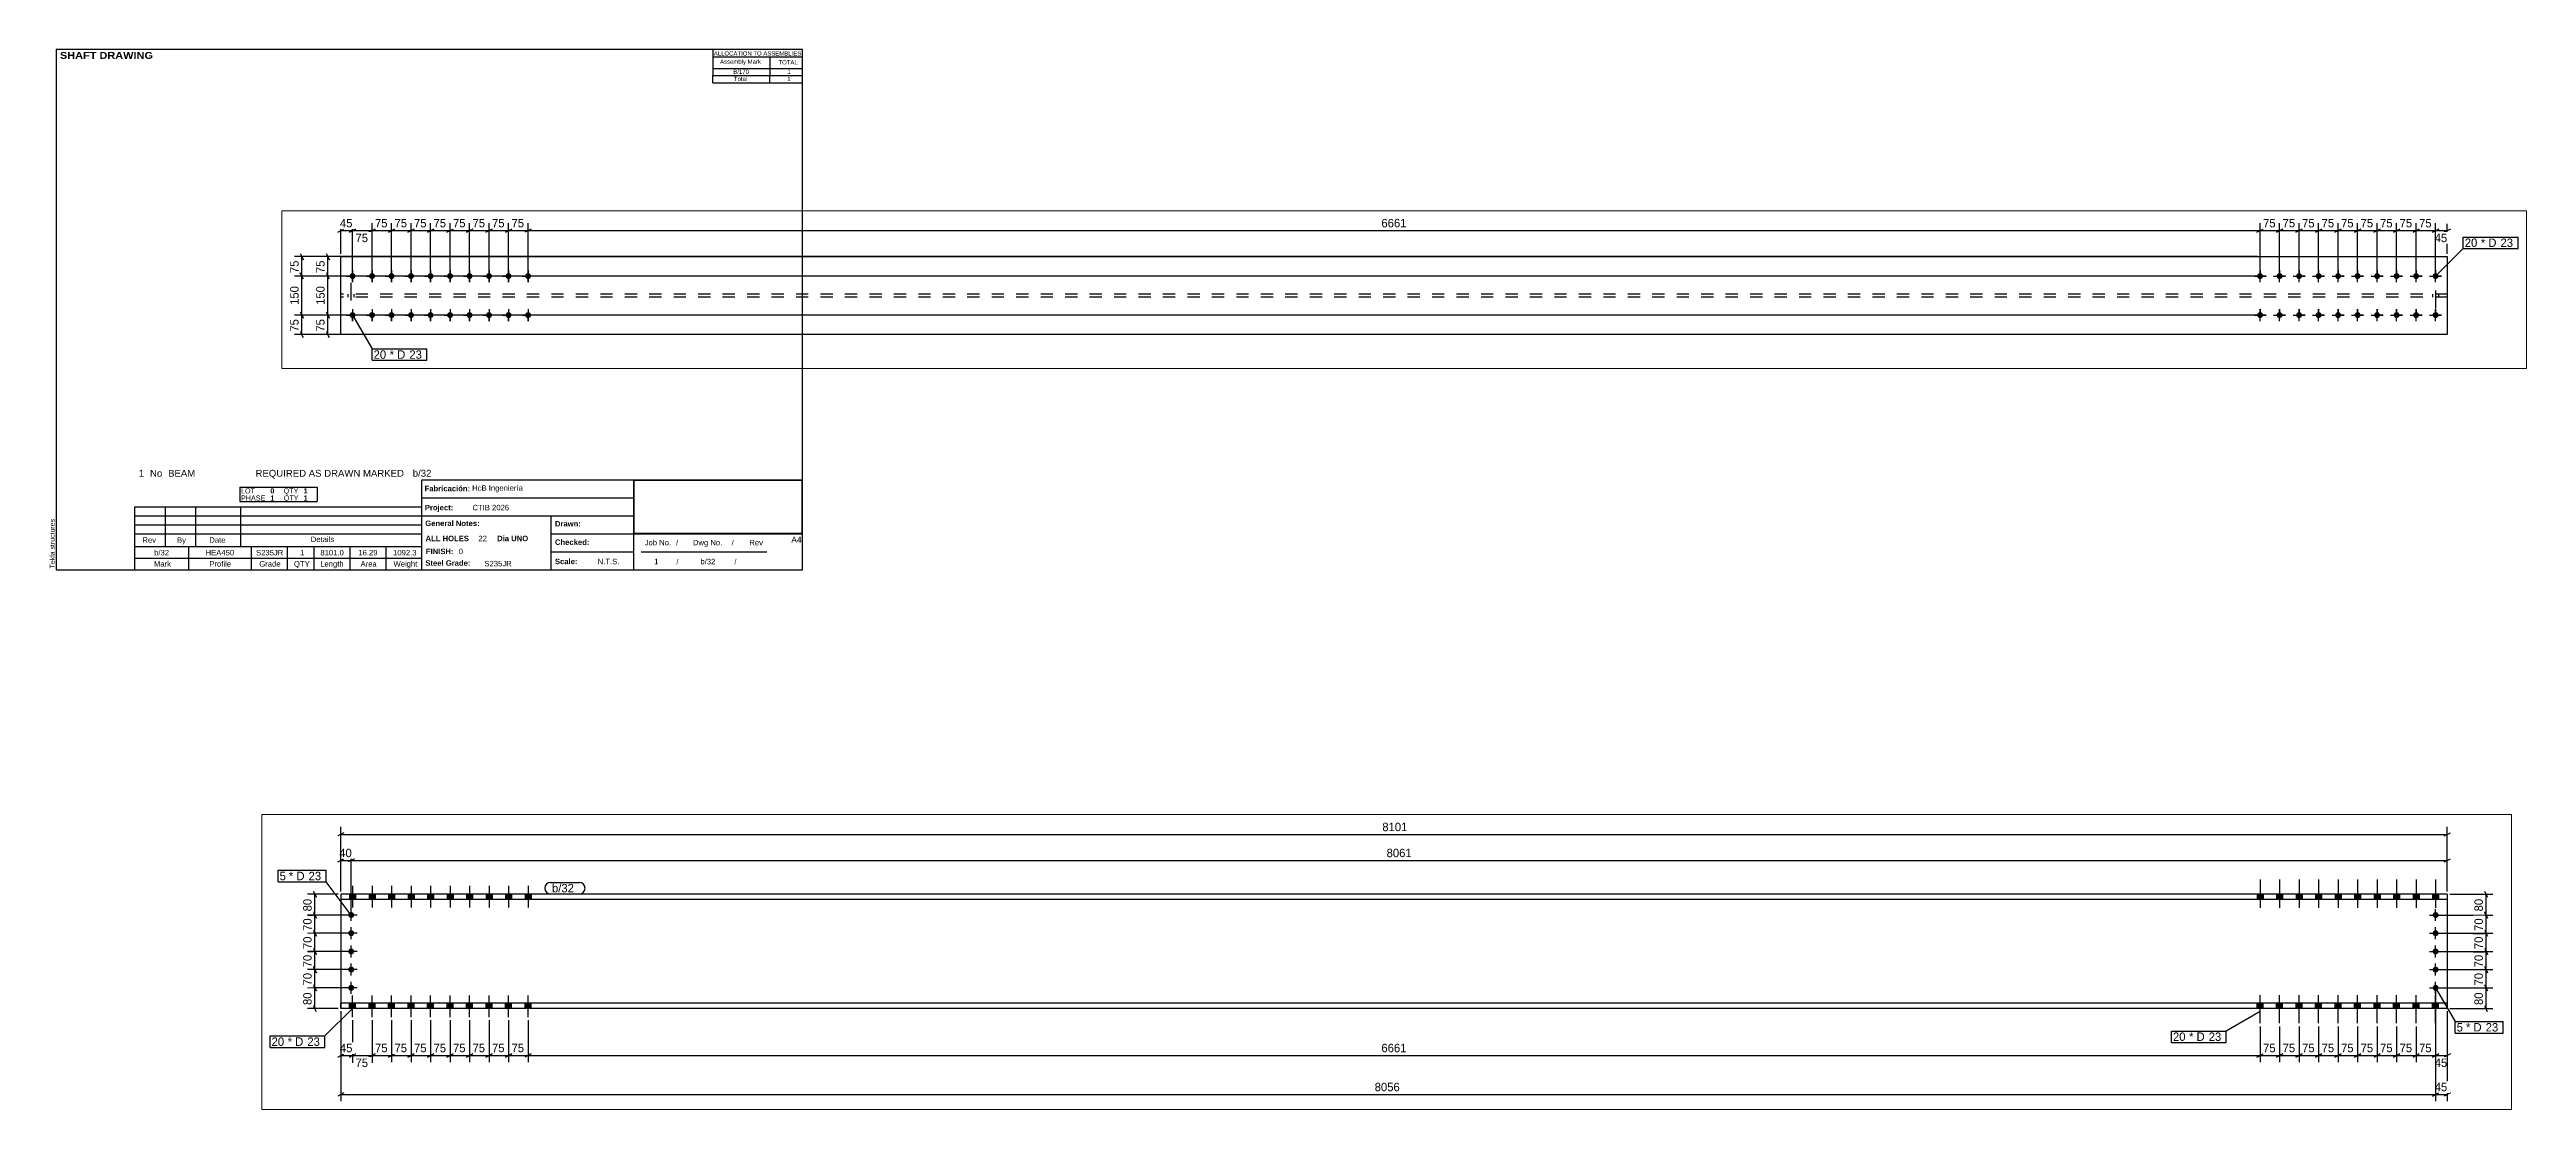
# Paper-space layout 'Layout1' of a CAD drawing. Header units: millimetres. Extents: x 2 to 955, y -203 to 205.
# The model-space entities are those that its viewports show. They can reach past a viewport. Long polylines and large blocks are cut down to what shows.
import ezdxf

# ---------------------------------------------------------------- set-up
doc = ezdxf.new("R2010")
doc.units = ezdxf.units.MM
doc.linetypes.add('DXK_LINE_DOT2', pattern=[3.9198, 1.9599, -1.9599])
doc.linetypes.add('DXK_LINE_DOT4', pattern=[0.9408, 0.4704, -0.4704])
doc.layers.add('Viewport layer', color=7, linetype='Continuous', plot=False)
doc.styles.add('Arial', font='ARIAL.TTF', dxfattribs={"height": 0.2})
doc.styles.add('Arial Black', font='ARIBLK.TTF', dxfattribs={"height": 0.2})
doc.styles.add('Arial Bold', font='ARIALBD.TTF', dxfattribs={"height": 0.2})
doc.styles.add('Comic Sans MS', font='COMIC.TTF', dxfattribs={"height": 0.2})

psp = doc.layouts.get("Layout1")

# ---------------------------------------------------------------- texts
at = {"color": 7}
for s, height, style, p in [(' SHAFT DRAWING', 2.6342, 'Arial Black', (5.3, 201.42)), ('ALLOCATION TO ASSEMBLIES', 1.6475, 'Arial', (257.95, 202.68)), ('Assembly Mark', 1.6475, 'Arial', (260.35, 199.52)), ('TOTAL', 1.648, 'Arial', (282.81, 199.28)), ('1', 2.64, 'Arial', (36.8, 40.76)), ('No', 2.636, 'Arial', (41.13, 40.76)), ('BEAM', 2.636, 'Arial', (48.08, 40.76)), ('REQUIRED AS DRAWN MARKED', 2.636, 'Arial', (81.71, 40.76)), ('b/32', 2.636, 'Arial', (142.18, 40.76)), ('b/32', 2.109, 'Arial', (42.71, 10.5)), ('HEA450', 2.109, 'Arial', (62.51, 10.5)), ('S235JR', 2.109, 'Arial', (81.91, 10.5)), ('1', 2.11, 'Arial', (98.86, 10.5)), ('8101.0', 2.109, 'Arial', (106.66, 10.5)), ('16.29', 2.109, 'Arial', (121.24, 10.5)), ('1092.3', 2.109, 'Arial', (134.62, 10.5)), ('FINISH:', 2.107, 'Arial Bold', (147.22, 11)), ('0', 2.11, 'Arial', (159.84, 11))]:
    psp.add_text(s, height=height, dxfattribs=dict(at, style=style)).set_placement(p)
at = {"color": 7, "linetype": 'Continuous'}
for s, height, style, p in [('B/170', 1.648, 'Arial', (265.45, 195.63)), ('Total', 1.648, 'Arial', (265.67, 192.88)), ('1', 1.65, 'Arial', (286.21, 192.88)), ('1', 1.65, 'Arial', (286.23, 195.63)), ('LOT', 1.977, 'Arial', (76.13, 34.33)), ('PHASE', 1.977, 'Arial', (76.13, 31.57)), ('0', 1.98, 'Arial Bold', (87.41, 34.33)), ('1', 1.98, 'Arial Bold', (87.41, 31.57)), ('QTY', 1.977, 'Arial', (92.51, 34.33)), ('QTY', 1.977, 'Arial', (92.58, 31.57)), ('1', 1.98, 'Arial Bold', (100.18, 34.33)), ('1', 1.98, 'Arial Bold', (100.18, 31.57)), ('Fabricación:', 2.1074, 'Arial Bold', (146.73, 35.16)), ('Project:', 2.107, 'Arial Bold', (146.81, 27.83)), ('HcB Ingeniería', 2.1088, 'Arial', (165.02, 35.36)), ('CTIB 2026', 2.109, 'Arial', (165.14, 27.83)), ('General Notes:', 2.1074, 'Arial Bold', (146.96, 21.78)), ('Drawn:', 2.107, 'Arial Bold', (196.85, 21.62)), ('Rev', 2.109, 'Arial', (38.21, 15.35)), ('By', 2.109, 'Arial', (51.53, 15.35)), ('Date', 2.109, 'Arial', (63.94, 15.35)), ('Details', 2.109, 'Arial', (102.96, 15.63)), ('ALL HOLES', 2.107, 'Arial Bold', (147.1, 15.96)), ('22', 2.109, 'Arial', (167.43, 15.96)), ('Dia UNO', 2.107, 'Arial Bold', (174.62, 15.96)), ('Checked:', 2.107, 'Arial Bold', (196.85, 14.53)), ('Job No.', 2.109, 'Arial', (231.37, 14.37)), ('/', 2.11, 'Arial', (243.42, 14.37)), ('Dwg No.', 2.109, 'Arial', (249.91, 14.37)), ('/', 2.11, 'Arial', (264.81, 14.37)), ('Rev', 2.109, 'Arial', (271.61, 14.37)), ('A4', 2.307, 'Arial', (287.76, 15.38)), ('Mark', 2.109, 'Arial', (42.64, 6.19)), ('Profile', 2.109, 'Arial', (63.95, 6.19)), ('Grade', 2.109, 'Arial', (83.16, 6.19)), ('QTY', 2.109, 'Arial', (96.49, 6.19)), ('Length', 2.109, 'Arial', (106.58, 6.19)), ('Area', 2.109, 'Arial', (122.09, 6.19)), ('Weight', 2.109, 'Arial', (134.77, 6.19)), ('Steel Grade:', 2.1074, 'Arial Bold', (147.01, 6.52)), ('S235JR', 2.109, 'Arial', (169.74, 6.28)), ('Scale:', 2.107, 'Arial Bold', (196.85, 7.13)), ('N.T.S.', 2.109, 'Arial', (213.29, 7.08)), ('1', 2.11, 'Arial', (235.04, 7.08)), ('/', 1.98, 'Arial', (243.58, 7.08)), ('b/32', 2.109, 'Arial', (252.8, 7.08)), ('/', 1.98, 'Arial', (265.88, 7.08))]:
    psp.add_text(s, height=height, dxfattribs=dict(at, style=style)).set_placement(p)
at = {"color": 174, "linetype": 'Continuous', "style": 'Arial'}
psp.add_text('Tekla structures', height=1.9102, rotation=90, dxfattribs=at).set_placement((4.5, 5.5))

msp = doc.modelspace()

# ---------------------------------------------------------------- hatches: boundary and pattern name
at = {"linetype": 'Continuous'}
for points in [[(13969.5, 806.6), (13992.5, 806.6), (13992.5, 827.6), (13969.5, 827.6)], [(13969.5, 806.6), (13992.5, 806.6), (13992.5, 827.6), (13969.5, 827.6)], [(14044.5, 806.6), (14067.5, 806.6), (14067.5, 827.6), (14044.5, 827.6)], [(14044.5, 806.6), (14067.5, 806.6), (14067.5, 827.6), (14044.5, 827.6)], [(14119.5, 806.6), (14142.5, 806.6), (14142.5, 827.6), (14119.5, 827.6)], [(14119.5, 806.6), (14142.5, 806.6), (14142.5, 827.6), (14119.5, 827.6)], [(14194.5, 806.6), (14217.5, 806.6), (14217.5, 827.6), (14194.5, 827.6)], [(14194.5, 806.6), (14217.5, 806.6), (14217.5, 827.6), (14194.5, 827.6)], [(14269.5, 806.6), (14292.5, 806.6), (14292.5, 827.6), (14269.5, 827.6)], [(14269.5, 806.6), (14292.5, 806.6), (14292.5, 827.6), (14269.5, 827.6)], [(14344.5, 806.6), (14367.5, 806.6), (14367.5, 827.6), (14344.5, 827.6)], [(14344.5, 806.6), (14367.5, 806.6), (14367.5, 827.6), (14344.5, 827.6)], [(14419.5, 806.6), (14442.5, 806.6), (14442.5, 827.6), (14419.5, 827.6)], [(14419.5, 806.6), (14442.5, 806.6), (14442.5, 827.6), (14419.5, 827.6)], [(14494.5, 806.6), (14517.5, 806.6), (14517.5, 827.6), (14494.5, 827.6)], [(14494.5, 806.6), (14517.5, 806.6), (14517.5, 827.6), (14494.5, 827.6)], [(14569.5, 806.6), (14592.5, 806.6), (14592.5, 827.6), (14569.5, 827.6)], [(14569.5, 806.6), (14592.5, 806.6), (14592.5, 827.6), (14569.5, 827.6)], [(14644.5, 806.6), (14667.5, 806.6), (14667.5, 827.6), (14644.5, 827.6)], [(14644.5, 806.6), (14667.5, 806.6), (14667.5, 827.6), (14644.5, 827.6)], [(21328.5, 827.6), (21305.5, 827.6), (21305.5, 806.6), (21328.5, 806.6)], [(21328.5, 827.6), (21305.5, 827.6), (21305.5, 806.6), (21328.5, 806.6)], [(21403.5, 827.6), (21380.5, 827.6), (21380.5, 806.6), (21403.5, 806.6)], [(21403.5, 827.6), (21380.5, 827.6), (21380.5, 806.6), (21403.5, 806.6)], [(21478.5, 827.6), (21455.5, 827.6), (21455.5, 806.6), (21478.5, 806.6)], [(21478.5, 827.6), (21455.5, 827.6), (21455.5, 806.6), (21478.5, 806.6)], [(21553.5, 827.6), (21530.5, 827.6), (21530.5, 806.6), (21553.5, 806.6)], [(21553.5, 827.6), (21530.5, 827.6), (21530.5, 806.6), (21553.5, 806.6)], [(21628.5, 827.6), (21605.5, 827.6), (21605.5, 806.6), (21628.5, 806.6)], [(21628.5, 827.6), (21605.5, 827.6), (21605.5, 806.6), (21628.5, 806.6)], [(21703.5, 827.6), (21680.5, 827.6), (21680.5, 806.6), (21703.5, 806.6)], [(21703.5, 827.6), (21680.5, 827.6), (21680.5, 806.6), (21703.5, 806.6)], [(21778.5, 827.6), (21755.5, 827.6), (21755.5, 806.6), (21778.5, 806.6)], [(21778.5, 827.6), (21755.5, 827.6), (21755.5, 806.6), (21778.5, 806.6)], [(21853.5, 827.6), (21830.5, 827.6), (21830.5, 806.6), (21853.5, 806.6)], [(21853.5, 827.6), (21830.5, 827.6), (21830.5, 806.6), (21853.5, 806.6)], [(21928.5, 827.6), (21905.5, 827.6), (21905.5, 806.6), (21928.5, 806.6)], [(21928.5, 827.6), (21905.5, 827.6), (21905.5, 806.6), (21928.5, 806.6)], [(22003.5, 827.6), (21980.5, 827.6), (21980.5, 806.6), (22003.5, 806.6)], [(22003.5, 827.6), (21980.5, 827.6), (21980.5, 806.6), (22003.5, 806.6)], [(13964.5, 747.6, -1), (13987.5, 747.6, -1)], [(13964.5, 677.6, -1), (13987.5, 677.6, -1)], [(21980.5, 747.6, -1), (22003.5, 747.6, -1)], [(21980.5, 677.6, -1), (22003.5, 677.6, -1)], [(13964.5, 607.6, -1), (13987.5, 607.6, -1)], [(21980.5, 607.6, -1), (22003.5, 607.6, -1)], [(13964.5, 537.6, -1), (13987.5, 537.6, -1)], [(13964.5, 467.6, -1), (13987.5, 467.6, -1)], [(21980.5, 537.6, -1), (22003.5, 537.6, -1)], [(21980.5, 467.6, -1), (22003.5, 467.6, -1)], [(13969.5, 387.6), (13992.5, 387.6), (13992.5, 408.6), (13969.5, 408.6)], [(13969.5, 387.6), (13992.5, 387.6), (13992.5, 408.6), (13969.5, 408.6)], [(14044.5, 387.6), (14067.5, 387.6), (14067.5, 408.6), (14044.5, 408.6)], [(14044.5, 387.6), (14067.5, 387.6), (14067.5, 408.6), (14044.5, 408.6)], [(14119.5, 387.6), (14142.5, 387.6), (14142.5, 408.6), (14119.5, 408.6)], [(14119.5, 387.6), (14142.5, 387.6), (14142.5, 408.6), (14119.5, 408.6)], [(14194.5, 387.6), (14217.5, 387.6), (14217.5, 408.6), (14194.5, 408.6)], [(14194.5, 387.6), (14217.5, 387.6), (14217.5, 408.6), (14194.5, 408.6)], [(14269.5, 387.6), (14292.5, 387.6), (14292.5, 408.6), (14269.5, 408.6)], [(14269.5, 387.6), (14292.5, 387.6), (14292.5, 408.6), (14269.5, 408.6)], [(14344.5, 387.6), (14367.5, 387.6), (14367.5, 408.6), (14344.5, 408.6)], [(14344.5, 387.6), (14367.5, 387.6), (14367.5, 408.6), (14344.5, 408.6)], [(14419.5, 387.6), (14442.5, 387.6), (14442.5, 408.6), (14419.5, 408.6)], [(14419.5, 387.6), (14442.5, 387.6), (14442.5, 408.6), (14419.5, 408.6)], [(14494.5, 387.6), (14517.5, 387.6), (14517.5, 408.6), (14494.5, 408.6)], [(14494.5, 387.6), (14517.5, 387.6), (14517.5, 408.6), (14494.5, 408.6)], [(14569.5, 387.6), (14592.5, 387.6), (14592.5, 408.6), (14569.5, 408.6)], [(14569.5, 387.6), (14592.5, 387.6), (14592.5, 408.6), (14569.5, 408.6)], [(14644.5, 387.6), (14667.5, 387.6), (14667.5, 408.6), (14644.5, 408.6)], [(14644.5, 387.6), (14667.5, 387.6), (14667.5, 408.6), (14644.5, 408.6)], [(21328.5, 408.6), (21305.5, 408.6), (21305.5, 387.6), (21328.5, 387.6)], [(21328.5, 408.6), (21305.5, 408.6), (21305.5, 387.6), (21328.5, 387.6)], [(21403.5, 408.6), (21380.5, 408.6), (21380.5, 387.6), (21403.5, 387.6)], [(21403.5, 408.6), (21380.5, 408.6), (21380.5, 387.6), (21403.5, 387.6)], [(21478.5, 408.6), (21455.5, 408.6), (21455.5, 387.6), (21478.5, 387.6)], [(21478.5, 408.6), (21455.5, 408.6), (21455.5, 387.6), (21478.5, 387.6)], [(21553.5, 408.6), (21530.5, 408.6), (21530.5, 387.6), (21553.5, 387.6)], [(21553.5, 408.6), (21530.5, 408.6), (21530.5, 387.6), (21553.5, 387.6)], [(21628.5, 408.6), (21605.5, 408.6), (21605.5, 387.6), (21628.5, 387.6)], [(21628.5, 408.6), (21605.5, 408.6), (21605.5, 387.6), (21628.5, 387.6)], [(21703.5, 408.6), (21680.5, 408.6), (21680.5, 387.6), (21703.5, 387.6)], [(21703.5, 408.6), (21680.5, 408.6), (21680.5, 387.6), (21703.5, 387.6)], [(21778.5, 408.6), (21755.5, 408.6), (21755.5, 387.6), (21778.5, 387.6)], [(21778.5, 408.6), (21755.5, 408.6), (21755.5, 387.6), (21778.5, 387.6)], [(21853.5, 408.6), (21830.5, 408.6), (21830.5, 387.6), (21853.5, 387.6)], [(21853.5, 408.6), (21830.5, 408.6), (21830.5, 387.6), (21853.5, 387.6)], [(21928.5, 408.6), (21905.5, 408.6), (21905.5, 387.6), (21928.5, 387.6)], [(21928.5, 408.6), (21905.5, 408.6), (21905.5, 387.6), (21928.5, 387.6)], [(22003.5, 408.6), (21980.5, 408.6), (21980.5, 387.6), (22003.5, 387.6)], [(22003.5, 408.6), (21980.5, 408.6), (21980.5, 387.6), (22003.5, 387.6)], [(271.4, 344.4, -1), (271.4, 367.4, -1)], [(346.4, 344.4, -1), (346.4, 367.4, -1)], [(421.4, 344.4, -1), (421.4, 367.4, -1)], [(496.4, 344.4, -1), (496.4, 367.4, -1)], [(571.4, 344.4, -1), (571.4, 367.4, -1)], [(646.4, 344.4, -1), (646.4, 367.4, -1)], [(721.4, 344.4, -1), (721.4, 367.4, -1)], [(796.4, 344.4, -1), (796.4, 367.4, -1)], [(871.4, 344.4, -1), (871.4, 367.4, -1)], [(946.4, 344.4, -1), (946.4, 367.4, -1)], [(7607.4, 367.4, -1), (7607.4, 344.4, -1)], [(7682.4, 367.4, -1), (7682.4, 344.4, -1)], [(7757.4, 367.4, -1), (7757.4, 344.4, -1)], [(7832.4, 367.4, -1), (7832.4, 344.4, -1)], [(7907.4, 367.4, -1), (7907.4, 344.4, -1)], [(7982.4, 367.4, -1), (7982.4, 344.4, -1)], [(8057.4, 367.4, -1), (8057.4, 344.4, -1)], [(8132.4, 367.4, -1), (8132.4, 344.4, -1)], [(8207.4, 367.4, -1), (8207.4, 344.4, -1)], [(8282.4, 367.4, -1), (8282.4, 344.4, -1)], [(271.4, 194.4, -1), (271.4, 217.4, -1)], [(346.4, 194.4, -1), (346.4, 217.4, -1)], [(421.4, 194.4, -1), (421.4, 217.4, -1)], [(496.4, 194.4, -1), (496.4, 217.4, -1)], [(571.4, 194.4, -1), (571.4, 217.4, -1)], [(646.4, 194.4, -1), (646.4, 217.4, -1)], [(721.4, 194.4, -1), (721.4, 217.4, -1)], [(796.4, 194.4, -1), (796.4, 217.4, -1)], [(871.4, 194.4, -1), (871.4, 217.4, -1)], [(946.4, 194.4, -1), (946.4, 217.4, -1)], [(7607.4, 217.4, -1), (7607.4, 194.4, -1)], [(7682.4, 217.4, -1), (7682.4, 194.4, -1)], [(7757.4, 217.4, -1), (7757.4, 194.4, -1)], [(7832.4, 217.4, -1), (7832.4, 194.4, -1)], [(7907.4, 217.4, -1), (7907.4, 194.4, -1)], [(7982.4, 217.4, -1), (7982.4, 194.4, -1)], [(8057.4, 217.4, -1), (8057.4, 194.4, -1)], [(8132.4, 217.4, -1), (8132.4, 194.4, -1)], [(8207.4, 217.4, -1), (8207.4, 194.4, -1)], [(8282.4, 217.4, -1), (8282.4, 194.4, -1)]]:
    msp.add_hatch(color=3, dxfattribs=at).paths.add_polyline_path(points)

# ---------------------------------------------------------------- linework, layer by layer
at = {"color": 8, "linetype": 'Continuous'}
for p, q in [((13936, 1057.6), (22037, 1057.6)), ((22025, 1051.6), (22049, 1063.6)), ((22037, 837.6), (22037, 1086)), ((13924, 951.6), (13948, 963.6)), ((13936, 837.6), (13936, 986)), ((13936, 957.6), (13976, 957.6)), ((13988, 963.6), (13964, 951.6)), ((13988, 963.6), (13964, 951.6)), ((13976, 757.6), (13976, 986)), ((13976, 757.6), (13976, 986)), ((13976, 957.6), (22037, 957.6)), ((22025, 951.6), (22049, 963.6)), ((22037, 837.6), (22037, 986)), ((13926, 827.6), (13807.6, 827.6)), ((13830, 839.6), (13842, 815.6)), ((22047, 827.6), (22211.6, 827.6)), ((22180, 839.6), (22192, 815.6)), ((22186, 747.6), (22186, 827.6)), ((13966, 747.6), (13807.6, 747.6)), ((13966, 677.6), (13807.6, 677.6)), ((13830, 759.6), (13842, 735.6)), ((13830, 689.6), (13842, 665.6)), ((22002, 747.6), (22211.6, 747.6)), ((22002, 677.6), (22211.6, 677.6)), ((22192, 735.6), (22180, 759.6)), ((22180, 689.6), (22192, 665.6)), ((13966, 607.6), (13807.6, 607.6)), ((13830, 619.6), (13842, 595.6)), ((13836, 537.6), (13836, 607.6)), ((22002, 607.6), (22211.6, 607.6)), ((22180, 619.6), (22192, 595.6)), ((22186, 537.6), (22186, 607.6)), ((226.4, 440.9), (226.4, 559.3)), ((259.4, 524.9), (283.4, 536.9)), ((271.4, 365.9), (271.4, 556.5)), ((334.4, 524.9), (358.4, 536.9)), ((346.4, 365.9), (346.4, 559.3)), ((409.4, 524.9), (433.4, 536.9)), ((421.4, 365.9), (421.4, 559.3)), ((484.4, 524.9), (508.4, 536.9)), ((496.4, 365.9), (496.4, 559.3)), ((559.4, 524.9), (583.4, 536.9)), ((571.4, 365.9), (571.4, 559.3)), ((571.4, 530.9), (646.4, 530.9)), ((658.4, 536.9), (634.4, 524.9)), ((646.4, 365.9), (646.4, 559.3)), ((709.4, 524.9), (733.4, 536.9)), ((721.4, 365.9), (721.4, 559.3)), ((784.4, 524.9), (808.4, 536.9)), ((796.4, 365.9), (796.4, 559.3)), ((859.4, 524.9), (883.4, 536.9)), ((871.4, 365.9), (871.4, 559.3)), ((871.4, 530.9), (946.4, 530.9)), ((958.4, 536.9), (934.4, 524.9)), ((958.4, 536.9), (934.4, 524.9)), ((946.4, 365.9), (946.4, 559.3)), ((946.4, 365.9), (946.4, 559.3)), ((7595.4, 524.9), (7619.4, 536.9)), ((7607.4, 365.9), (7607.4, 559.3)), ((7670.4, 524.9), (7694.4, 536.9)), ((7682.4, 365.9), (7682.4, 559.3)), ((7745.4, 524.9), (7769.4, 536.9)), ((7757.4, 365.9), (7757.4, 559.3)), ((7820.4, 524.9), (7844.4, 536.9)), ((7832.4, 365.9), (7832.4, 559.3)), ((7895.4, 524.9), (7919.4, 536.9)), ((7907.4, 365.9), (7907.4, 559.3)), ((7970.4, 524.9), (7994.4, 536.9)), ((7982.4, 365.9), (7982.4, 559.3)), ((8045.4, 524.9), (8069.4, 536.9)), ((8057.4, 365.9), (8057.4, 559.3)), ((8120.4, 524.9), (8144.4, 536.9)), ((8132.4, 365.9), (8132.4, 559.3)), ((8195.4, 524.9), (8219.4, 536.9)), ((8207.4, 365.9), (8207.4, 559.3)), ((8270.4, 524.9), (8294.4, 536.9)), ((8282.4, 365.9), (8282.4, 556.5)), ((8282.4, 530.9), (8327.4, 530.9)), ((8339.4, 536.9), (8315.4, 524.9)), ((8327.4, 440.9), (8327.4, 556.5)), ((13966, 537.6), (13807.6, 537.6)), ((13842, 525.6), (13830, 549.6)), ((13830, 479.6), (13842, 455.6)), ((22002, 537.6), (22211.6, 537.6)), ((22192, 525.6), (22180, 549.6)), ((22192, 455.6), (22180, 479.6)), ((216.4, 430.9), (48, 430.9)), ((70.4, 442.9), (82.4, 418.9)), ((76.4, 355.9), (76.4, 430.9)), ((7597.4, 430.9), (148, 430.9)), ((170.4, 442.9), (182.4, 418.9)), ((13966, 467.6), (13807.6, 467.6)), ((13926, 387.6), (13807.6, 387.6)), ((13842, 375.6), (13830, 399.6)), ((13836, 387.6), (13836, 467.6)), ((21992, 457.6), (21992, 179.2)), ((22002, 467.6), (22211.6, 467.6)), ((22047, 387.6), (22211.6, 387.6)), ((22192, 375.6), (22180, 399.6)), ((7597.4, 355.9), (148, 355.9)), ((182.4, 343.9), (170.4, 367.9)), ((176.4, 205.9), (176.4, 355.9)), ((13936, 377.6), (13936, 182)), ((13981, 343.6), (13981, 179.2)), ((14056, 343.6), (14056, 182)), ((14131, 343.6), (14131, 182)), ((14206, 343.6), (14206, 182)), ((14281, 343.6), (14281, 182)), ((14356, 343.6), (14356, 182)), ((14431, 343.6), (14431, 182)), ((14506, 343.6), (14506, 182)), ((14581, 343.6), (14581, 182)), ((14656, 343.6), (14656, 182)), ((21317, 319.1), (21317, 182)), ((21392, 319.1), (21392, 182)), ((21467, 319.1), (21467, 182)), ((21542, 319.1), (21542, 182)), ((21617, 319.1), (21617, 182)), ((21692, 319.1), (21692, 182)), ((21767, 319.1), (21767, 182)), ((21842, 319.1), (21842, 182)), ((21917, 319.1), (21917, 182)), ((22037, 377.6), (22037, 179.2)), ((261.4, 205.9), (48, 205.9)), ((70.4, 217.9), (82.4, 193.9)), ((76.4, 130.9), (76.4, 205.9)), ((7597.4, 205.9), (148, 205.9)), ((170.4, 217.9), (182.4, 193.9)), ((13969, 201.6), (13993, 213.6)), ((14044, 201.6), (14068, 213.6)), ((14056, 207.6), (14131, 207.6)), ((14143, 213.6), (14119, 201.6)), ((14194, 201.6), (14218, 213.6)), ((14269, 201.6), (14293, 213.6)), ((14344, 201.6), (14368, 213.6)), ((14419, 201.6), (14443, 213.6)), ((14494, 201.6), (14518, 213.6)), ((14569, 201.6), (14593, 213.6)), ((14581, 207.6), (14656, 207.6)), ((14668, 213.6), (14644, 201.6)), ((21305, 201.6), (21329, 213.6)), ((21380, 201.6), (21404, 213.6)), ((21455, 201.6), (21479, 213.6)), ((21530, 201.6), (21554, 213.6)), ((21605, 201.6), (21629, 213.6)), ((21680, 201.6), (21704, 213.6)), ((21755, 201.6), (21779, 213.6)), ((21830, 201.6), (21854, 213.6)), ((21905, 201.6), (21929, 213.6)), ((21980, 201.6), (22004, 213.6)), ((21992, 207.6), (22037, 207.6)), ((22049, 213.6), (22025, 201.6)), ((216.4, 130.9), (48, 130.9)), ((82.4, 118.9), (70.4, 142.9)), ((7597.4, 130.9), (148, 130.9)), ((182.4, 118.9), (170.4, 142.9)), ((13948, 63.6), (13924, 51.6)), ((21980, 51.6), (22004, 63.6)), ((21992, 57.6), (22037, 57.6)), ((22049, 63.6), (22025, 51.6))]:
    msp.add_line(p, q, dxfattribs=at)
at = {"color": 3, "linetype": 'Continuous'}
for p, q in [((13981, 859.8), (13981, 776.6)), ((13981, 859.8), (13981, 776.6)), ((14056, 859.8), (14056, 776.6)), ((14056, 859.8), (14056, 776.6)), ((14131, 859.8), (14131, 776.6)), ((14131, 859.8), (14131, 776.6)), ((14206, 859.8), (14206, 776.6)), ((14206, 859.8), (14206, 776.6)), ((14281, 859.8), (14281, 776.6)), ((14281, 859.8), (14281, 776.6)), ((14356, 859.8), (14356, 776.6)), ((14356, 859.8), (14356, 776.6)), ((14431, 859.8), (14431, 776.6)), ((14431, 859.8), (14431, 776.6)), ((14506, 859.8), (14506, 776.6)), ((14506, 859.8), (14506, 776.6)), ((14581, 859.8), (14581, 776.6)), ((14581, 859.8), (14581, 776.6)), ((14656, 859.8), (14656, 776.6)), ((14656, 859.8), (14656, 776.6)), ((21317, 883.8), (21317, 775.6)), ((21317, 883.8), (21317, 775.6)), ((21392, 883.8), (21392, 775.6)), ((21392, 883.8), (21392, 775.6)), ((21467, 883.8), (21467, 775.6)), ((21467, 883.8), (21467, 775.6)), ((21542, 883.8), (21542, 775.6)), ((21542, 883.8), (21542, 775.6)), ((21617, 883.8), (21617, 775.6)), ((21617, 883.8), (21617, 775.6)), ((21692, 883.8), (21692, 775.6)), ((21692, 883.8), (21692, 775.6)), ((21767, 883.8), (21767, 775.6)), ((21767, 883.8), (21767, 775.6)), ((21842, 883.8), (21842, 775.6)), ((21842, 883.8), (21842, 775.6)), ((21917, 883.8), (21917, 775.6)), ((21917, 883.8), (21917, 775.6)), ((21992, 883.8), (21992, 775.6)), ((21992, 883.8), (21992, 775.6)), ((13969.5, 827.6), (13969.5, 806.6)), ((13969.5, 827.6), (13969.5, 806.6)), ((13976, 724.6), (13976, 770.6)), ((13992.5, 827.6), (13992.5, 806.6)), ((13992.5, 827.6), (13992.5, 806.6)), ((14044.5, 827.6), (14044.5, 806.6)), ((14044.5, 827.6), (14044.5, 806.6)), ((14067.5, 827.6), (14067.5, 806.6)), ((14067.5, 827.6), (14067.5, 806.6)), ((14119.5, 827.6), (14119.5, 806.6)), ((14119.5, 827.6), (14119.5, 806.6)), ((14142.5, 827.6), (14142.5, 806.6)), ((14142.5, 827.6), (14142.5, 806.6)), ((14194.5, 827.6), (14194.5, 806.6)), ((14194.5, 827.6), (14194.5, 806.6)), ((14217.5, 827.6), (14217.5, 806.6)), ((14217.5, 827.6), (14217.5, 806.6)), ((14269.5, 827.6), (14269.5, 806.6)), ((14269.5, 827.6), (14269.5, 806.6)), ((14292.5, 827.6), (14292.5, 806.6)), ((14292.5, 827.6), (14292.5, 806.6)), ((14344.5, 827.6), (14344.5, 806.6)), ((14344.5, 827.6), (14344.5, 806.6)), ((14367.5, 827.6), (14367.5, 806.6)), ((14367.5, 827.6), (14367.5, 806.6)), ((14419.5, 827.6), (14419.5, 806.6)), ((14419.5, 827.6), (14419.5, 806.6)), ((14442.5, 827.6), (14442.5, 806.6)), ((14442.5, 827.6), (14442.5, 806.6)), ((14494.5, 827.6), (14494.5, 806.6)), ((14494.5, 827.6), (14494.5, 806.6)), ((14517.5, 827.6), (14517.5, 806.6)), ((14517.5, 827.6), (14517.5, 806.6)), ((14569.5, 827.6), (14569.5, 806.6)), ((14569.5, 827.6), (14569.5, 806.6)), ((14592.5, 827.6), (14592.5, 806.6)), ((14592.5, 827.6), (14592.5, 806.6)), ((14644.5, 827.6), (14644.5, 806.6)), ((14644.5, 827.6), (14644.5, 806.6)), ((14667.5, 827.6), (14667.5, 806.6)), ((14667.5, 827.6), (14667.5, 806.6)), ((21305.5, 827.6), (21305.5, 806.6)), ((21305.5, 827.6), (21305.5, 806.6)), ((21328.5, 827.6), (21328.5, 806.6)), ((21328.5, 827.6), (21328.5, 806.6)), ((21380.5, 827.6), (21380.5, 806.6)), ((21380.5, 827.6), (21380.5, 806.6)), ((21403.5, 827.6), (21403.5, 806.6)), ((21403.5, 827.6), (21403.5, 806.6)), ((21455.5, 827.6), (21455.5, 806.6)), ((21455.5, 827.6), (21455.5, 806.6)), ((21478.5, 827.6), (21478.5, 806.6)), ((21478.5, 827.6), (21478.5, 806.6)), ((21530.5, 827.6), (21530.5, 806.6)), ((21530.5, 827.6), (21530.5, 806.6)), ((21553.5, 827.6), (21553.5, 806.6)), ((21553.5, 827.6), (21553.5, 806.6)), ((21605.5, 827.6), (21605.5, 806.6)), ((21605.5, 827.6), (21605.5, 806.6)), ((21628.5, 827.6), (21628.5, 806.6)), ((21628.5, 827.6), (21628.5, 806.6)), ((21680.5, 827.6), (21680.5, 806.6)), ((21680.5, 827.6), (21680.5, 806.6)), ((21703.5, 827.6), (21703.5, 806.6)), ((21703.5, 827.6), (21703.5, 806.6)), ((21755.5, 827.6), (21755.5, 806.6)), ((21755.5, 827.6), (21755.5, 806.6)), ((21778.5, 827.6), (21778.5, 806.6)), ((21778.5, 827.6), (21778.5, 806.6)), ((21830.5, 827.6), (21830.5, 806.6)), ((21830.5, 827.6), (21830.5, 806.6)), ((21853.5, 827.6), (21853.5, 806.6)), ((21853.5, 827.6), (21853.5, 806.6)), ((21905.5, 827.6), (21905.5, 806.6)), ((21905.5, 827.6), (21905.5, 806.6)), ((21928.5, 827.6), (21928.5, 806.6)), ((21928.5, 827.6), (21928.5, 806.6)), ((21980.5, 827.6), (21980.5, 806.6)), ((21980.5, 827.6), (21980.5, 806.6)), ((21992, 724.6), (21992, 770.6)), ((22003.5, 827.6), (22003.5, 806.6)), ((22003.5, 827.6), (22003.5, 806.6)), ((13999, 747.6), (13953, 747.6)), ((13999, 677.6), (13953, 677.6)), ((13976, 654.6), (13976, 700.6)), ((21969, 747.6), (22015, 747.6)), ((21969, 677.6), (22015, 677.6)), ((21992, 654.6), (21992, 700.6)), ((13999, 607.6), (13953, 607.6)), ((13976, 584.6), (13976, 630.6)), ((21969, 607.6), (22015, 607.6)), ((21992, 584.6), (21992, 630.6)), ((13999, 537.6), (13953, 537.6)), ((13976, 514.6), (13976, 560.6)), ((13976, 444.6), (13976, 490.6)), ((21969, 537.6), (22015, 537.6)), ((21992, 514.6), (21992, 560.6)), ((21992, 444.6), (21992, 490.6)), ((13999, 467.6), (13953, 467.6)), ((13969.5, 387.6), (13969.5, 408.6)), ((13969.5, 387.6), (13969.5, 408.6)), ((13981, 355.4), (13981, 438.6)), ((13981, 355.4), (13981, 438.6)), ((13992.5, 387.6), (13992.5, 408.6)), ((13992.5, 387.6), (13992.5, 408.6)), ((14044.5, 387.6), (14044.5, 408.6)), ((14044.5, 387.6), (14044.5, 408.6)), ((14056, 355.4), (14056, 438.6)), ((14056, 355.4), (14056, 438.6)), ((14067.5, 387.6), (14067.5, 408.6)), ((14067.5, 387.6), (14067.5, 408.6)), ((14119.5, 387.6), (14119.5, 408.6)), ((14119.5, 387.6), (14119.5, 408.6)), ((14131, 355.4), (14131, 438.6)), ((14131, 355.4), (14131, 438.6)), ((14142.5, 387.6), (14142.5, 408.6)), ((14142.5, 387.6), (14142.5, 408.6)), ((14194.5, 387.6), (14194.5, 408.6)), ((14194.5, 387.6), (14194.5, 408.6)), ((14206, 355.4), (14206, 438.6)), ((14206, 355.4), (14206, 438.6)), ((14217.5, 387.6), (14217.5, 408.6)), ((14217.5, 387.6), (14217.5, 408.6)), ((14269.5, 387.6), (14269.5, 408.6)), ((14269.5, 387.6), (14269.5, 408.6)), ((14281, 355.4), (14281, 438.6)), ((14281, 355.4), (14281, 438.6)), ((14292.5, 387.6), (14292.5, 408.6)), ((14292.5, 387.6), (14292.5, 408.6)), ((14344.5, 387.6), (14344.5, 408.6)), ((14344.5, 387.6), (14344.5, 408.6)), ((14356, 355.4), (14356, 438.6)), ((14356, 355.4), (14356, 438.6)), ((14367.5, 387.6), (14367.5, 408.6)), ((14367.5, 387.6), (14367.5, 408.6)), ((14419.5, 387.6), (14419.5, 408.6)), ((14419.5, 387.6), (14419.5, 408.6)), ((14431, 355.4), (14431, 438.6)), ((14431, 355.4), (14431, 438.6)), ((14442.5, 387.6), (14442.5, 408.6)), ((14442.5, 387.6), (14442.5, 408.6)), ((14494.5, 387.6), (14494.5, 408.6)), ((14494.5, 387.6), (14494.5, 408.6)), ((14506, 355.4), (14506, 438.6)), ((14506, 355.4), (14506, 438.6)), ((14517.5, 387.6), (14517.5, 408.6)), ((14517.5, 387.6), (14517.5, 408.6)), ((14569.5, 387.6), (14569.5, 408.6)), ((14569.5, 387.6), (14569.5, 408.6)), ((14581, 355.4), (14581, 438.6)), ((14581, 355.4), (14581, 438.6)), ((14592.5, 387.6), (14592.5, 408.6)), ((14592.5, 387.6), (14592.5, 408.6)), ((14644.5, 387.6), (14644.5, 408.6)), ((14644.5, 387.6), (14644.5, 408.6)), ((14656, 355.4), (14656, 438.6)), ((14656, 355.4), (14656, 438.6)), ((14667.5, 387.6), (14667.5, 408.6)), ((14667.5, 387.6), (14667.5, 408.6)), ((21305.5, 387.6), (21305.5, 408.6)), ((21305.5, 387.6), (21305.5, 408.6)), ((21317, 331.4), (21317, 439.6)), ((21317, 331.4), (21317, 439.6)), ((21328.5, 387.6), (21328.5, 408.6)), ((21328.5, 387.6), (21328.5, 408.6)), ((21380.5, 387.6), (21380.5, 408.6)), ((21380.5, 387.6), (21380.5, 408.6)), ((21392, 331.4), (21392, 439.6)), ((21392, 331.4), (21392, 439.6)), ((21403.5, 387.6), (21403.5, 408.6)), ((21403.5, 387.6), (21403.5, 408.6)), ((21455.5, 387.6), (21455.5, 408.6)), ((21455.5, 387.6), (21455.5, 408.6)), ((21467, 331.4), (21467, 439.6)), ((21467, 331.4), (21467, 439.6)), ((21478.5, 387.6), (21478.5, 408.6)), ((21478.5, 387.6), (21478.5, 408.6)), ((21530.5, 387.6), (21530.5, 408.6)), ((21530.5, 387.6), (21530.5, 408.6)), ((21542, 331.4), (21542, 439.6)), ((21542, 331.4), (21542, 439.6)), ((21553.5, 387.6), (21553.5, 408.6)), ((21553.5, 387.6), (21553.5, 408.6)), ((21605.5, 387.6), (21605.5, 408.6)), ((21605.5, 387.6), (21605.5, 408.6)), ((21617, 331.4), (21617, 439.6)), ((21617, 331.4), (21617, 439.6)), ((21628.5, 387.6), (21628.5, 408.6)), ((21628.5, 387.6), (21628.5, 408.6)), ((21680.5, 387.6), (21680.5, 408.6)), ((21680.5, 387.6), (21680.5, 408.6)), ((21692, 331.4), (21692, 439.6)), ((21692, 331.4), (21692, 439.6)), ((21703.5, 387.6), (21703.5, 408.6)), ((21703.5, 387.6), (21703.5, 408.6)), ((21755.5, 387.6), (21755.5, 408.6)), ((21755.5, 387.6), (21755.5, 408.6)), ((21767, 331.4), (21767, 439.6)), ((21767, 331.4), (21767, 439.6)), ((21778.5, 387.6), (21778.5, 408.6)), ((21778.5, 387.6), (21778.5, 408.6)), ((21830.5, 387.6), (21830.5, 408.6)), ((21830.5, 387.6), (21830.5, 408.6)), ((21842, 331.4), (21842, 439.6)), ((21842, 331.4), (21842, 439.6)), ((21853.5, 387.6), (21853.5, 408.6)), ((21853.5, 387.6), (21853.5, 408.6)), ((21905.5, 387.6), (21905.5, 408.6)), ((21905.5, 387.6), (21905.5, 408.6)), ((21917, 331.4), (21917, 439.6)), ((21917, 331.4), (21917, 439.6)), ((21928.5, 387.6), (21928.5, 408.6)), ((21928.5, 387.6), (21928.5, 408.6)), ((21969, 467.6), (22015, 467.6)), ((21980.5, 387.6), (21980.5, 408.6)), ((21980.5, 387.6), (21980.5, 408.6)), ((21992, 331.4), (21992, 439.6)), ((21992, 331.4), (21992, 439.6)), ((22003.5, 387.6), (22003.5, 408.6)), ((22003.5, 387.6), (22003.5, 408.6)), ((294.4, 355.9), (248.4, 355.9)), ((248.4, 355.9), (263.7, 355.9)), ((271.4, 378.9), (271.4, 332.9)), ((271.4, 378.9), (271.4, 363.6)), ((271.4, 332.9), (271.4, 348.2)), ((294.4, 355.9), (279.1, 355.9)), ((369.4, 355.9), (323.4, 355.9)), ((323.4, 355.9), (338.7, 355.9)), ((346.4, 378.9), (346.4, 332.9)), ((346.4, 378.9), (346.4, 363.6)), ((346.4, 332.9), (346.4, 348.2)), ((369.4, 355.9), (354.1, 355.9)), ((444.4, 355.9), (398.4, 355.9)), ((398.4, 355.9), (413.7, 355.9)), ((421.4, 378.9), (421.4, 332.9)), ((421.4, 378.9), (421.4, 363.6)), ((421.4, 332.9), (421.4, 348.2)), ((444.4, 355.9), (429.1, 355.9)), ((519.4, 355.9), (473.4, 355.9)), ((473.4, 355.9), (488.7, 355.9)), ((496.4, 378.9), (496.4, 332.9)), ((496.4, 378.9), (496.4, 363.6)), ((496.4, 332.9), (496.4, 348.2)), ((519.4, 355.9), (504.1, 355.9)), ((594.4, 355.9), (548.4, 355.9)), ((548.4, 355.9), (563.7, 355.9)), ((571.4, 378.9), (571.4, 332.9)), ((571.4, 378.9), (571.4, 363.6)), ((571.4, 332.9), (571.4, 348.2)), ((594.4, 355.9), (579.1, 355.9)), ((669.4, 355.9), (623.4, 355.9)), ((623.4, 355.9), (638.7, 355.9)), ((646.4, 378.9), (646.4, 332.9)), ((646.4, 378.9), (646.4, 363.6)), ((646.4, 332.9), (646.4, 348.2)), ((669.4, 355.9), (654.1, 355.9)), ((744.4, 355.9), (698.4, 355.9)), ((698.4, 355.9), (713.7, 355.9)), ((721.4, 378.9), (721.4, 332.9)), ((721.4, 378.9), (721.4, 363.6)), ((721.4, 332.9), (721.4, 348.2)), ((744.4, 355.9), (729.1, 355.9)), ((819.4, 355.9), (773.4, 355.9)), ((773.4, 355.9), (788.7, 355.9)), ((796.4, 378.9), (796.4, 332.9)), ((796.4, 378.9), (796.4, 363.6)), ((796.4, 332.9), (796.4, 348.2)), ((819.4, 355.9), (804.1, 355.9)), ((894.4, 355.9), (848.4, 355.9)), ((848.4, 355.9), (863.7, 355.9)), ((871.4, 378.9), (871.4, 332.9)), ((871.4, 378.9), (871.4, 363.6)), ((871.4, 332.9), (871.4, 348.2)), ((894.4, 355.9), (879.1, 355.9)), ((969.4, 355.9), (923.4, 355.9)), ((923.4, 355.9), (938.7, 355.9)), ((946.4, 378.9), (946.4, 332.9)), ((946.4, 378.9), (946.4, 363.6)), ((946.4, 332.9), (946.4, 348.2)), ((969.4, 355.9), (954.1, 355.9)), ((7584.4, 355.9), (7630.4, 355.9)), ((7584.4, 355.9), (7599.7, 355.9)), ((7607.4, 332.9), (7607.4, 378.9)), ((7607.4, 378.9), (7607.4, 363.6)), ((7607.4, 332.9), (7607.4, 348.2)), ((7630.4, 355.9), (7615.1, 355.9)), ((7659.4, 355.9), (7705.4, 355.9)), ((7659.4, 355.9), (7674.7, 355.9)), ((7682.4, 332.9), (7682.4, 378.9)), ((7682.4, 378.9), (7682.4, 363.6)), ((7682.4, 332.9), (7682.4, 348.2)), ((7705.4, 355.9), (7690.1, 355.9)), ((7734.4, 355.9), (7780.4, 355.9)), ((7734.4, 355.9), (7749.7, 355.9)), ((7757.4, 332.9), (7757.4, 378.9)), ((7757.4, 378.9), (7757.4, 363.6)), ((7757.4, 332.9), (7757.4, 348.2)), ((7780.4, 355.9), (7765.1, 355.9)), ((7809.4, 355.9), (7855.4, 355.9)), ((7809.4, 355.9), (7824.7, 355.9)), ((7832.4, 332.9), (7832.4, 378.9)), ((7832.4, 378.9), (7832.4, 363.6)), ((7832.4, 332.9), (7832.4, 348.2)), ((7855.4, 355.9), (7840.1, 355.9)), ((7884.4, 355.9), (7930.4, 355.9)), ((7884.4, 355.9), (7899.7, 355.9)), ((7907.4, 332.9), (7907.4, 378.9)), ((7907.4, 378.9), (7907.4, 363.6)), ((7907.4, 332.9), (7907.4, 348.2)), ((7930.4, 355.9), (7915.1, 355.9)), ((7959.4, 355.9), (8005.4, 355.9)), ((7959.4, 355.9), (7974.7, 355.9)), ((7982.4, 332.9), (7982.4, 378.9)), ((7982.4, 378.9), (7982.4, 363.6)), ((7982.4, 332.9), (7982.4, 348.2)), ((8005.4, 355.9), (7990.1, 355.9)), ((8034.4, 355.9), (8080.4, 355.9)), ((8034.4, 355.9), (8049.7, 355.9)), ((8057.4, 332.9), (8057.4, 378.9)), ((8057.4, 378.9), (8057.4, 363.6)), ((8057.4, 332.9), (8057.4, 348.2)), ((8080.4, 355.9), (8065.1, 355.9)), ((8109.4, 355.9), (8155.4, 355.9)), ((8109.4, 355.9), (8124.7, 355.9)), ((8132.4, 332.9), (8132.4, 378.9)), ((8132.4, 378.9), (8132.4, 363.6)), ((8132.4, 332.9), (8132.4, 348.2)), ((8155.4, 355.9), (8140.1, 355.9)), ((8184.4, 355.9), (8230.4, 355.9)), ((8184.4, 355.9), (8199.7, 355.9)), ((8207.4, 332.9), (8207.4, 378.9)), ((8207.4, 378.9), (8207.4, 363.6)), ((8207.4, 332.9), (8207.4, 348.2)), ((8230.4, 355.9), (8215.1, 355.9)), ((8259.4, 355.9), (8305.4, 355.9)), ((8259.4, 355.9), (8274.7, 355.9)), ((8282.4, 332.9), (8282.4, 378.9)), ((8282.4, 378.9), (8282.4, 363.6)), ((8282.4, 332.9), (8282.4, 348.2)), ((8305.4, 355.9), (8290.1, 355.9)), ((294.4, 205.9), (248.4, 205.9)), ((248.4, 205.9), (263.7, 205.9)), ((271.4, 228.9), (271.4, 182.9)), ((271.4, 228.9), (271.4, 213.6)), ((271.4, 182.9), (271.4, 198.2)), ((294.4, 205.9), (279.1, 205.9)), ((369.4, 205.9), (323.4, 205.9)), ((323.4, 205.9), (338.7, 205.9)), ((346.4, 228.9), (346.4, 182.9)), ((346.4, 228.9), (346.4, 213.6)), ((346.4, 182.9), (346.4, 198.2)), ((369.4, 205.9), (354.1, 205.9)), ((444.4, 205.9), (398.4, 205.9)), ((398.4, 205.9), (413.7, 205.9)), ((421.4, 228.9), (421.4, 182.9)), ((421.4, 228.9), (421.4, 213.6)), ((421.4, 182.9), (421.4, 198.2)), ((444.4, 205.9), (429.1, 205.9)), ((519.4, 205.9), (473.4, 205.9)), ((473.4, 205.9), (488.7, 205.9)), ((496.4, 228.9), (496.4, 182.9)), ((496.4, 228.9), (496.4, 213.6)), ((496.4, 182.9), (496.4, 198.2)), ((519.4, 205.9), (504.1, 205.9)), ((594.4, 205.9), (548.4, 205.9)), ((548.4, 205.9), (563.7, 205.9)), ((571.4, 228.9), (571.4, 182.9)), ((571.4, 228.9), (571.4, 213.6)), ((571.4, 182.9), (571.4, 198.2)), ((594.4, 205.9), (579.1, 205.9)), ((669.4, 205.9), (623.4, 205.9)), ((623.4, 205.9), (638.7, 205.9)), ((646.4, 228.9), (646.4, 182.9)), ((646.4, 228.9), (646.4, 213.6)), ((646.4, 182.9), (646.4, 198.2)), ((669.4, 205.9), (654.1, 205.9)), ((744.4, 205.9), (698.4, 205.9)), ((698.4, 205.9), (713.7, 205.9)), ((721.4, 228.9), (721.4, 182.9)), ((721.4, 228.9), (721.4, 213.6)), ((721.4, 182.9), (721.4, 198.2)), ((744.4, 205.9), (729.1, 205.9)), ((819.4, 205.9), (773.4, 205.9)), ((773.4, 205.9), (788.7, 205.9)), ((796.4, 228.9), (796.4, 182.9)), ((796.4, 228.9), (796.4, 213.6)), ((796.4, 182.9), (796.4, 198.2)), ((819.4, 205.9), (804.1, 205.9)), ((894.4, 205.9), (848.4, 205.9)), ((848.4, 205.9), (863.7, 205.9)), ((871.4, 228.9), (871.4, 182.9)), ((871.4, 228.9), (871.4, 213.6)), ((871.4, 182.9), (871.4, 198.2)), ((894.4, 205.9), (879.1, 205.9)), ((969.4, 205.9), (923.4, 205.9)), ((923.4, 205.9), (938.7, 205.9)), ((946.4, 228.9), (946.4, 182.9)), ((946.4, 228.9), (946.4, 213.6)), ((946.4, 182.9), (946.4, 198.2)), ((969.4, 205.9), (954.1, 205.9)), ((7584.4, 205.9), (7630.4, 205.9)), ((7584.4, 205.9), (7599.7, 205.9)), ((7607.4, 182.9), (7607.4, 228.9)), ((7607.4, 228.9), (7607.4, 213.6)), ((7607.4, 182.9), (7607.4, 198.2)), ((7630.4, 205.9), (7615.1, 205.9)), ((7659.4, 205.9), (7705.4, 205.9)), ((7659.4, 205.9), (7674.7, 205.9)), ((7682.4, 182.9), (7682.4, 228.9)), ((7682.4, 228.9), (7682.4, 213.6)), ((7682.4, 182.9), (7682.4, 198.2)), ((7705.4, 205.9), (7690.1, 205.9)), ((7734.4, 205.9), (7780.4, 205.9)), ((7734.4, 205.9), (7749.7, 205.9)), ((7757.4, 182.9), (7757.4, 228.9)), ((7757.4, 228.9), (7757.4, 213.6)), ((7757.4, 182.9), (7757.4, 198.2)), ((7780.4, 205.9), (7765.1, 205.9)), ((7809.4, 205.9), (7855.4, 205.9)), ((7809.4, 205.9), (7824.7, 205.9)), ((7832.4, 182.9), (7832.4, 228.9)), ((7832.4, 228.9), (7832.4, 213.6)), ((7832.4, 182.9), (7832.4, 198.2)), ((7855.4, 205.9), (7840.1, 205.9)), ((7884.4, 205.9), (7930.4, 205.9)), ((7884.4, 205.9), (7899.7, 205.9)), ((7907.4, 182.9), (7907.4, 228.9)), ((7907.4, 228.9), (7907.4, 213.6)), ((7907.4, 182.9), (7907.4, 198.2)), ((7930.4, 205.9), (7915.1, 205.9)), ((7959.4, 205.9), (8005.4, 205.9)), ((7959.4, 205.9), (7974.7, 205.9)), ((7982.4, 182.9), (7982.4, 228.9)), ((7982.4, 228.9), (7982.4, 213.6)), ((7982.4, 182.9), (7982.4, 198.2)), ((8005.4, 205.9), (7990.1, 205.9)), ((8034.4, 205.9), (8080.4, 205.9)), ((8034.4, 205.9), (8049.7, 205.9)), ((8057.4, 182.9), (8057.4, 228.9)), ((8057.4, 228.9), (8057.4, 213.6)), ((8057.4, 182.9), (8057.4, 198.2)), ((8080.4, 205.9), (8065.1, 205.9)), ((8109.4, 205.9), (8155.4, 205.9)), ((8109.4, 205.9), (8124.7, 205.9)), ((8132.4, 182.9), (8132.4, 228.9)), ((8132.4, 228.9), (8132.4, 213.6)), ((8132.4, 182.9), (8132.4, 198.2)), ((8155.4, 205.9), (8140.1, 205.9)), ((8184.4, 205.9), (8230.4, 205.9)), ((8184.4, 205.9), (8199.7, 205.9)), ((8207.4, 182.9), (8207.4, 228.9)), ((8207.4, 228.9), (8207.4, 213.6)), ((8207.4, 182.9), (8207.4, 198.2)), ((8230.4, 205.9), (8215.1, 205.9)), ((8259.4, 205.9), (8305.4, 205.9)), ((8259.4, 205.9), (8274.7, 205.9)), ((8282.4, 182.9), (8282.4, 228.9)), ((8282.4, 228.9), (8282.4, 213.6)), ((8282.4, 182.9), (8282.4, 198.2)), ((8305.4, 205.9), (8290.1, 205.9))]:
    msp.add_line(p, q, dxfattribs=at)
at = {"color": 7, "linetype": 'Continuous'}
for p, q in [((22037, 827.6), (13936, 827.6)), ((13936, 827.6), (13936, 387.6)), ((22037, 806.6), (13936, 806.6)), ((22037, 827.6), (22037, 408.6)), ((226.4, 130.9), (226.4, 430.9)), ((226.4, 430.9), (8327.4, 430.9)), ((8327.4, 430.9), (8327.4, 130.9)), ((22037, 408.6), (13936, 408.6)), ((22037, 387.6), (13936, 387.6)), ((22037, 408.6), (22037, 387.6)), ((8327.4, 130.9), (226.4, 130.9))]:
    msp.add_line(p, q, dxfattribs=at)
at = {"color": 7, "linetype": 'DXK_LINE_DOT4'}
for p, q in [((13936, 387.6), (13936, 408.6)), ((22037, 387.6), (22037, 408.6)), ((8327.4, 286.7), (226.4, 286.7)), ((8327.4, 275.2), (226.4, 275.2))]:
    msp.add_line(p, q, dxfattribs=at)
at = {"color": 3, "linetype": 'DXK_LINE_DOT2'}
for p, q in [((254.9, 275.2), (254.9, 286.7)), ((254.9, 275.2), (254.9, 286.7)), ((254.9, 275.2), (254.9, 286.7)), ((254.9, 275.2), (254.9, 286.7)), ((254.9, 275.2), (254.9, 286.7)), ((266.4, 262), (266.4, 330.2)), ((266.4, 262), (266.4, 330.2)), ((266.4, 262), (266.4, 330.2)), ((266.4, 262), (266.4, 330.2)), ((266.4, 262), (266.4, 330.2)), ((277.9, 275.2), (277.9, 286.7)), ((277.9, 275.2), (277.9, 286.7)), ((277.9, 275.2), (277.9, 286.7)), ((277.9, 275.2), (277.9, 286.7)), ((277.9, 275.2), (277.9, 286.7)), ((8270.9, 286.7), (8270.9, 275.2)), ((8270.9, 286.7), (8270.9, 275.2)), ((8270.9, 286.7), (8270.9, 275.2)), ((8270.9, 286.7), (8270.9, 275.2)), ((8270.9, 286.7), (8270.9, 275.2)), ((8282.4, 299.9), (8282.4, 231.7)), ((8282.4, 299.9), (8282.4, 231.7)), ((8282.4, 299.9), (8282.4, 231.7)), ((8282.4, 299.9), (8282.4, 231.7)), ((8282.4, 299.9), (8282.4, 231.7)), ((8293.9, 286.7), (8293.9, 275.2)), ((8293.9, 286.7), (8293.9, 275.2)), ((8293.9, 286.7), (8293.9, 275.2)), ((8293.9, 286.7), (8293.9, 275.2)), ((8293.9, 286.7), (8293.9, 275.2))]:
    msp.add_line(p, q, dxfattribs=at)

# ---------------------------------------------------------------- wipeouts: each hides what was drawn before it
at = {"color": 0}
for points in [[(13726.6, 881.4), (13726.6, 913.4), (13700.5, 913.4), (13700.5, 881.4)], [(8446.6, 468), (8446.6, 500), (8394.5, 500), (8394.5, 468)], [(21034, 263.6), (21034, 295.6), (20981.9, 295.6), (20981.9, 263.6)], [(13721.8, 244.5), (13721.8, 276.5), (13669.7, 276.5), (13669.7, 244.5)], [(404.5, 38), (404.5, 70), (352.4, 70), (352.4, 38)]]:
    msp.add_wipeout(points, dxfattribs=at)

# ---------------------------------------------------------------- next in the draw order: wipeouts: each hides what was drawn before it
for points in [[(18038.2, 1063.6), (18038.2, 1108.4), (17934.8, 1108.4), (17934.8, 1063.6)], [(13988.5, 963.6), (13988.5, 1008.4), (13923.5, 1008.4), (13923.5, 963.6)], [(18061.6, 963.6), (18061.6, 1008.4), (17951.4, 1008.4), (17951.4, 963.6)], [(13726.6, 881.4), (13726.6, 913.4), (13700.5, 913.4), (13700.5, 881.4)], [(14847.3, 834.6), (14847.3, 866.6), (14748, 866.6), (14748, 834.6)], [(22180, 820.1), (22135.2, 820.1), (22135.2, 755.1), (22180, 755.1)], [(641.4, 536.9), (641.4, 581.7), (576.4, 581.7), (576.4, 536.9)], [(13830, 605.1), (13785.2, 605.1), (13785.2, 540.1), (13830, 540.1)], [(22180, 605.1), (22135.2, 605.1), (22135.2, 540.1), (22180, 540.1)], [(8337.4, 480.1), (8337.4, 524.9), (8272.4, 524.9), (8272.4, 480.1)], [(8446.6, 468), (8446.6, 500), (8394.5, 500), (8394.5, 468)], [(13830, 460.1), (13785.2, 460.1), (13785.2, 395.1), (13830, 395.1)], [(170.4, 323), (125.6, 323), (125.6, 238.8), (170.4, 238.8)], [(21034, 263.6), (21034, 295.6), (20981.9, 295.6), (20981.9, 263.6)], [(70.4, 200.9), (25.6, 200.9), (25.6, 135.9), (70.4, 135.9)], [(13721.8, 244.5), (13721.8, 276.5), (13669.7, 276.5), (13669.7, 244.5)], [(14126, 213.6), (14126, 258.4), (14061, 258.4), (14061, 213.6)], [(14651, 213.6), (14651, 258.4), (14586, 258.4), (14586, 213.6)], [(22047, 156.8), (22047, 201.6), (21982, 201.6), (21982, 156.8)], [(404.5, 38), (404.5, 70), (352.4, 70), (352.4, 38)]]:
    msp.add_wipeout(points, dxfattribs=at)

# ---------------------------------------------------------------- next in the draw order: linework, layer by layer
at = {"color": 8, "linetype": 'Continuous'}
for p, q in [((13948, 1063.6), (13924, 1051.6)), ((13936, 837.6), (13936, 1086)), ((13836, 607.6), (13836, 677.6)), ((22002, 747.6), (22211.6, 747.6)), ((22180, 759.6), (22192, 735.6)), ((22186, 607.6), (22186, 677.6)), ((13966, 607.6), (13807.6, 607.6)), ((13842, 595.6), (13830, 619.6)), ((22002, 607.6), (22211.6, 607.6)), ((22192, 595.6), (22180, 619.6)), ((496.4, 530.9), (571.4, 530.9)), ((583.4, 536.9), (559.4, 524.9)), ((571.4, 365.9), (571.4, 559.3)), ((634.4, 524.9), (658.4, 536.9)), ((646.4, 365.9), (646.4, 559.3)), ((8207.4, 530.9), (8282.4, 530.9)), ((8294.4, 536.9), (8270.4, 524.9)), ((8282.4, 365.9), (8282.4, 559.3)), ((13966, 537.6), (13807.6, 537.6)), ((13830, 549.6), (13842, 525.6)), ((13842, 455.6), (13830, 479.6)), ((13836, 467.6), (13836, 537.6)), ((22002, 537.6), (22211.6, 537.6)), ((22180, 549.6), (22192, 525.6)), ((22186, 467.6), (22186, 537.6)), ((176.4, 355.9), (176.4, 430.9)), ((13966, 467.6), (13807.6, 467.6)), ((21992, 457.6), (21992, 182)), ((261.4, 355.9), (48, 355.9)), ((82.4, 343.9), (70.4, 367.9)), ((7597.4, 355.9), (148, 355.9)), ((182.4, 343.9), (170.4, 367.9)), ((14056, 343.6), (14056, 179.2)), ((14131, 343.6), (14131, 182)), ((14581, 343.6), (14581, 182)), ((14656, 343.6), (14656, 182)), ((22037, 377.6), (22037, 32)), ((7597.4, 205.9), (148, 205.9)), ((170.4, 217.9), (182.4, 193.9)), ((176.4, 130.9), (176.4, 205.9)), ((13981, 207.6), (14056, 207.6)), ((14068, 213.6), (14044, 201.6)), ((14119, 201.6), (14143, 213.6)), ((14506, 207.6), (14581, 207.6)), ((14593, 213.6), (14569, 201.6)), ((14668, 213.6), (14644, 201.6)), ((21917, 207.6), (21992, 207.6)), ((22004, 213.6), (21980, 201.6))]:
    msp.add_line(p, q, dxfattribs=at)
at = {"color": 7, "linetype": 'Continuous'}
for p, q in [((8388.5, 462), (8388.5, 506)), ((8282.4, 355.9), (8388.5, 462)), ((20975.9, 257.6), (20975.9, 301.6)), ((271.4, 205.9), (346.4, 76)), ((13663.7, 238.5), (13663.7, 282.5)), ((346.4, 32), (346.4, 76))]:
    msp.add_line(p, q, dxfattribs=at)

# ---------------------------------------------------------------- next in the draw order: texts
at = {"color": 3, "style": 'Comic Sans MS'}
for s, p in [('8101', (17941.2, 1070)), ('40', (13929.9, 970)), ('8061', (17957.8, 970)), ('75', (582.8, 543.3)), ('45', (8278.8, 486.5)), ('75', (14067.4, 220)), ('75', (14592.4, 220)), ('45', (21988.4, 163.2))]:
    msp.add_text(s, height=32.38, dxfattribs=at).set_placement(p)
for s, p in [('80', (22173.6, 761.5)), ('70', (13823.6, 546.5)), ('70', (22173.6, 546.5)), ('80', (13823.6, 401.5)), ('150', (164, 245.2)), ('75', (64, 142.3))]:
    msp.add_text(s, height=32.38, rotation=90.00021, dxfattribs=at).set_placement(p)

# ---------------------------------------------------------------- next in the draw order: wipeouts: each hides what was drawn before it
at = {"color": 0}
for points in [[(13802.4, 881.4), (13802.4, 913.4), (13736.2, 913.4), (13736.2, 881.4)], [(14847.3, 834.6), (14847.3, 866.6), (14748, 866.6), (14748, 834.6)], [(8522.4, 468), (8522.4, 500), (8456.2, 500), (8456.2, 468)], [(21109.8, 263.6), (21109.8, 295.6), (21043.6, 295.6), (21043.6, 263.6)], [(13797.6, 244.5), (13797.6, 276.5), (13731.4, 276.5), (13731.4, 244.5)], [(480.3, 38), (480.3, 70), (414.1, 70), (414.1, 38)]]:
    msp.add_wipeout(points, dxfattribs=at)

# ---------------------------------------------------------------- next in the draw order: linework, layer by layer
at = {"color": 7, "linetype": 'Continuous'}
for p, q in [((14742, 872.6), (14853.3, 872.6)), ((14742, 828.6), (14853.3, 828.6))]:
    msp.add_line(p, q, dxfattribs=at)
for centre, start, end in [((14742, 850.6), 90, 270), ((14853.3, 850.6), 270, 90)]:
    msp.add_arc(centre, 22, start, end, dxfattribs=at)

# ---------------------------------------------------------------- next in the draw order: texts
at = {"color": 3, "style": 'Comic Sans MS'}
msp.add_text('b/32', height=32.38, dxfattribs=at).set_placement((14748, 834.6))

# ---------------------------------------------------------------- next in the draw order: wipeouts: each hides what was drawn before it
at = {"color": 0}
for points in [[(13802.4, 881.4), (13802.4, 913.4), (13736.2, 913.4), (13736.2, 881.4)], [(13830, 675.1), (13785.2, 675.1), (13785.2, 610.1), (13830, 610.1)], [(22180, 675.1), (22135.2, 675.1), (22135.2, 610.1), (22180, 610.1)], [(566.4, 536.9), (566.4, 581.7), (501.4, 581.7), (501.4, 536.9)], [(8277.4, 536.9), (8277.4, 581.7), (8212.4, 581.7), (8212.4, 536.9)], [(8522.4, 468), (8522.4, 500), (8456.2, 500), (8456.2, 468)], [(13830, 535.1), (13785.2, 535.1), (13785.2, 470.1), (13830, 470.1)], [(22180, 535.1), (22135.2, 535.1), (22135.2, 470.1), (22180, 470.1)], [(70.4, 425.9), (25.6, 425.9), (25.6, 360.9), (70.4, 360.9)], [(170.4, 425.9), (125.6, 425.9), (125.6, 360.9), (170.4, 360.9)], [(21109.8, 263.6), (21109.8, 295.6), (21043.6, 295.6), (21043.6, 263.6)], [(22099.1, 299.7), (22099.1, 331.7), (22073, 331.7), (22073, 299.7)], [(170.4, 200.9), (125.6, 200.9), (125.6, 135.9), (170.4, 135.9)], [(13797.6, 244.5), (13797.6, 276.5), (13731.4, 276.5), (13731.4, 244.5)], [(14051, 156.8), (14051, 201.6), (13986, 201.6), (13986, 156.8)], [(14576, 213.6), (14576, 258.4), (14511, 258.4), (14511, 213.6)], [(21987, 213.6), (21987, 258.4), (21922, 258.4), (21922, 213.6)], [(480.3, 38), (480.3, 70), (414.1, 70), (414.1, 38)]]:
    msp.add_wipeout(points, dxfattribs=at)

# ---------------------------------------------------------------- next in the draw order: linework, layer by layer
at = {"color": 7, "linetype": 'Continuous'}
msp.add_line((13694.5, 875.4), (13694.5, 919.4), dxfattribs=at)
at = {"color": 8, "linetype": 'Continuous'}
for p, q in [((13966, 677.6), (13807.6, 677.6)), ((13842, 665.6), (13830, 689.6)), ((13836, 677.6), (13836, 747.6)), ((22002, 677.6), (22211.6, 677.6)), ((22192, 665.6), (22180, 689.6)), ((22186, 677.6), (22186, 747.6)), ((421.4, 530.9), (496.4, 530.9)), ((508.4, 536.9), (484.4, 524.9)), ((496.4, 365.9), (496.4, 559.3)), ((8132.4, 530.9), (8207.4, 530.9)), ((8219.4, 536.9), (8195.4, 524.9)), ((8207.4, 365.9), (8207.4, 559.3)), ((22180, 479.6), (22192, 455.6)), ((21992, 457.6), (21992, 32)), ((22002, 467.6), (22211.6, 467.6)), ((22186, 387.6), (22186, 467.6)), ((261.4, 355.9), (48, 355.9)), ((82.4, 343.9), (70.4, 367.9)), ((76.4, 205.9), (76.4, 355.9)), ((13981, 343.6), (13981, 182)), ((14506, 343.6), (14506, 182)), ((21917, 319.1), (21917, 182)), ((261.4, 205.9), (48, 205.9)), ((70.4, 217.9), (82.4, 193.9)), ((13924, 201.6), (13948, 213.6)), ((13936, 207.6), (13981, 207.6)), ((13993, 213.6), (13969, 201.6)), ((14431, 207.6), (14506, 207.6)), ((14518, 213.6), (14494, 201.6)), ((21842, 207.6), (21917, 207.6)), ((21929, 213.6), (21905, 201.6))]:
    msp.add_line(p, q, dxfattribs=at)

# ---------------------------------------------------------------- next in the draw order: texts
at = {"color": 3, "style": 'Comic Sans MS'}
for s, height, p in [('5', 32.4, (13700.5, 881.4)), ('75', 32.38, (507.8, 543.3)), ('75', 32.38, (8218.8, 543.3)), ('20', 32.38, (8394.5, 468)), ('20', 32.38, (20981.9, 263.6)), ('20', 32.38, (13669.7, 244.5)), ('75', 32.38, (13992.4, 163.2)), ('75', 32.38, (14517.4, 220)), ('75', 32.38, (21928.4, 220)), ('20', 32.38, (352.4, 38))]:
    msp.add_text(s, height=height, dxfattribs=at).set_placement(p)
for s, p in [('70', (13823.6, 616.5)), ('70', (22173.6, 616.5)), ('70', (13823.6, 476.5)), ('70', (22173.6, 476.5)), ('75', (64, 367.3)), ('75', (164, 367.3)), ('75', (164, 142.3))]:
    msp.add_text(s, height=32.38, rotation=90.00021, dxfattribs=at).set_placement(p)

# ---------------------------------------------------------------- next in the draw order: wipeouts: each hides what was drawn before it
at = {"color": 0}
for points in [[(13864.1, 881.4), (13864.1, 913.4), (13812, 913.4), (13812, 881.4)], [(8584.1, 468), (8584.1, 500), (8532, 500), (8532, 468)], [(21171.5, 263.6), (21171.5, 295.6), (21119.4, 295.6), (21119.4, 263.6)], [(22099.1, 299.7), (22099.1, 331.7), (22073, 331.7), (22073, 299.7)], [(13859.3, 244.5), (13859.3, 276.5), (13807.2, 276.5), (13807.2, 244.5)], [(542, 38), (542, 70), (489.9, 70), (489.9, 38)]]:
    msp.add_wipeout(points, dxfattribs=at)

# ---------------------------------------------------------------- next in the draw order: wipeouts: each hides what was drawn before it
for points in [[(13864.1, 881.4), (13864.1, 913.4), (13812, 913.4), (13812, 881.4)], [(13830, 745.1), (13785.2, 745.1), (13785.2, 680.1), (13830, 680.1)], [(22180, 745.1), (22135.2, 745.1), (22135.2, 680.1), (22180, 680.1)], [(491.4, 536.9), (491.4, 581.7), (426.4, 581.7), (426.4, 536.9)], [(8202.4, 536.9), (8202.4, 581.7), (8137.4, 581.7), (8137.4, 536.9)], [(8584.1, 468), (8584.1, 500), (8532, 500), (8532, 468)], [(22180, 460.1), (22135.2, 460.1), (22135.2, 395.1), (22180, 395.1)], [(70.4, 323), (25.6, 323), (25.6, 238.8), (70.4, 238.8)], [(21171.5, 263.6), (21171.5, 295.6), (21119.4, 295.6), (21119.4, 263.6)], [(22174.9, 299.7), (22174.9, 331.7), (22108.7, 331.7), (22108.7, 299.7)], [(13859.3, 244.5), (13859.3, 276.5), (13807.2, 276.5), (13807.2, 244.5)], [(13991, 213.6), (13991, 258.4), (13926, 258.4), (13926, 213.6)], [(14501, 213.6), (14501, 258.4), (14436, 258.4), (14436, 213.6)], [(21912, 213.6), (21912, 258.4), (21847, 258.4), (21847, 213.6)], [(22047, 63.6), (22047, 108.4), (21982, 108.4), (21982, 63.6)], [(542, 38), (542, 70), (489.9, 70), (489.9, 38)]]:
    msp.add_wipeout(points, dxfattribs=at)

# ---------------------------------------------------------------- next in the draw order: linework, layer by layer
at = {"color": 7, "linetype": 'Continuous'}
for p, q in [((13694.5, 919.4), (13879.7, 919.4)), ((13694.5, 875.4), (13879.7, 875.4)), ((13879.7, 875.4), (13879.7, 919.4)), ((13976, 747.6), (13879.7, 875.4)), ((8388.5, 506), (8599.7, 506)), ((8599.7, 462), (8599.7, 506)), ((8388.5, 462), (8599.7, 462)), ((13981, 388.6), (13874.9, 282.5)), ((20975.9, 301.6), (21187.1, 301.6)), ((21187.1, 257.6), (21187.1, 301.6)), ((13663.7, 282.5), (13874.9, 282.5)), ((13663.7, 238.5), (13874.9, 238.5)), ((13874.9, 238.5), (13874.9, 282.5)), ((20975.9, 257.6), (21187.1, 257.6)), ((346.4, 76), (557.6, 76)), ((346.4, 32), (557.6, 32)), ((557.6, 32), (557.6, 76))]:
    msp.add_line(p, q, dxfattribs=at)
at = {"color": 8, "linetype": 'Continuous'}
for p, q in [((13836, 747.6), (13836, 827.6)), ((13966, 747.6), (13807.6, 747.6)), ((13842, 735.6), (13830, 759.6)), ((346.4, 530.9), (421.4, 530.9)), ((433.4, 536.9), (409.4, 524.9)), ((421.4, 365.9), (421.4, 559.3)), ((8057.4, 530.9), (8132.4, 530.9)), ((8144.4, 536.9), (8120.4, 524.9)), ((8132.4, 365.9), (8132.4, 559.3)), ((21992, 457.6), (21992, 32)), ((13936, 377.6), (13936, 32)), ((14431, 343.6), (14431, 182)), ((21842, 319.1), (21842, 182)), ((14356, 207.6), (14431, 207.6)), ((14443, 213.6), (14419, 201.6)), ((21767, 207.6), (21842, 207.6)), ((21854, 213.6), (21830, 201.6)), ((13936, 57.6), (21992, 57.6)), ((21980, 51.6), (22004, 63.6))]:
    msp.add_line(p, q, dxfattribs=at)

# ---------------------------------------------------------------- next in the draw order: texts
at = {"color": 3, "style": 'Comic Sans MS'}
for s, p in [('* D', (13736.2, 881.4)), ('23', (13812, 881.4)), ('75', (432.8, 543.3)), ('75', (8143.8, 543.3)), ('* D', (8456.2, 468)), ('23', (8532, 468)), ('* D', (21043.6, 263.6)), ('23', (21119.4, 263.6)), ('* D', (13731.4, 244.5)), ('23', (13807.2, 244.5)), ('45', (13932.4, 220)), ('75', (14442.4, 220)), ('75', (21853.4, 220)), ('45', (21988.4, 70)), ('* D', (414.1, 38)), ('23', (489.9, 38))]:
    msp.add_text(s, height=32.38, dxfattribs=at).set_placement(p)
for s, p in [('70', (13823.6, 686.5)), ('70', (22173.6, 686.5)), ('80', (22173.6, 401.5)), ('150', (64, 245.2))]:
    msp.add_text(s, height=32.38, rotation=90.00021, dxfattribs=at).set_placement(p)

# ---------------------------------------------------------------- next in the draw order: wipeouts: each hides what was drawn before it
at = {"color": 0}
msp.add_wipeout([(22174.9, 299.7), (22174.9, 331.7), (22108.7, 331.7), (22108.7, 299.7)], dxfattribs=at)

# ---------------------------------------------------------------- next in the draw order: linework, layer by layer
at = {"color": 7, "linetype": 'Continuous'}
for p in [(21992, 467.6), (22067, 293.7)]:
    msp.add_line(p, (22067, 337.7), dxfattribs=at)

# ---------------------------------------------------------------- next in the draw order: texts
at = {"color": 3, "style": 'Comic Sans MS'}
msp.add_text('5', height=32.4, dxfattribs=at).set_placement((22073, 299.7))

# ---------------------------------------------------------------- next in the draw order: wipeouts: each hides what was drawn before it
at = {"color": 0}
for points in [[(13830, 820.1), (13785.2, 820.1), (13785.2, 755.1), (13830, 755.1)], [(416.4, 536.9), (416.4, 581.7), (351.4, 581.7), (351.4, 536.9)], [(8127.4, 536.9), (8127.4, 581.7), (8062.4, 581.7), (8062.4, 536.9)], [(22236.6, 299.7), (22236.6, 331.7), (22184.5, 331.7), (22184.5, 299.7)], [(14426, 213.6), (14426, 258.4), (14361, 258.4), (14361, 213.6)], [(21837, 213.6), (21837, 258.4), (21772, 258.4), (21772, 213.6)], [(18022.5, 63.6), (18022.5, 108.4), (17905.5, 108.4), (17905.5, 63.6)]]:
    msp.add_wipeout(points, dxfattribs=at)

# ---------------------------------------------------------------- next in the draw order: linework, layer by layer
at = {"color": 8, "linetype": 'Continuous'}
for p, q in [((271.4, 530.9), (346.4, 530.9)), ((358.4, 536.9), (334.4, 524.9)), ((346.4, 365.9), (346.4, 556.5)), ((7982.4, 530.9), (8057.4, 530.9)), ((8069.4, 536.9), (8045.4, 524.9)), ((8057.4, 365.9), (8057.4, 559.3)), ((14356, 343.6), (14356, 182)), ((21767, 319.1), (21767, 182)), ((14281, 207.6), (14356, 207.6)), ((14368, 213.6), (14344, 201.6)), ((21692, 207.6), (21767, 207.6)), ((21779, 213.6), (21755, 201.6))]:
    msp.add_line(p, q, dxfattribs=at)

# ---------------------------------------------------------------- next in the draw order: texts
at = {"color": 3, "style": 'Comic Sans MS'}
msp.add_text('80', height=32.38, rotation=90.00021, dxfattribs=at).set_placement((13823.6, 761.5))
for s, p in [('75', (357.8, 543.3)), ('75', (8068.8, 543.3)), ('75', (14367.4, 220)), ('75', (21778.4, 220)), ('8056', (17911.9, 70))]:
    msp.add_text(s, height=32.38, dxfattribs=at).set_placement(p)

# ---------------------------------------------------------------- next in the draw order: wipeouts: each hides what was drawn before it
at = {"color": 0}
msp.add_wipeout([(22236.6, 299.7), (22236.6, 331.7), (22184.5, 331.7), (22184.5, 299.7)], dxfattribs=at)

# ---------------------------------------------------------------- next in the draw order: linework, layer by layer
at = {"color": 7, "linetype": 'Continuous'}
for p, q in [((22067, 337.7), (22252.2, 337.7)), ((22067, 293.7), (22252.2, 293.7)), ((22252.2, 293.7), (22252.2, 337.7))]:
    msp.add_line(p, q, dxfattribs=at)

# ---------------------------------------------------------------- next in the draw order: texts
at = {"color": 3, "style": 'Comic Sans MS'}
for s, p in [('* D', (22108.7, 299.7)), ('23', (22184.5, 299.7))]:
    msp.add_text(s, height=32.38, dxfattribs=at).set_placement(p)

# ---------------------------------------------------------------- next in the draw order: wipeouts: each hides what was drawn before it
at = {"color": 0}
for points in [[(8052.4, 536.9), (8052.4, 581.7), (7987.4, 581.7), (7987.4, 536.9)], [(341.4, 480.1), (341.4, 524.9), (276.4, 524.9), (276.4, 480.1)], [(14351, 213.6), (14351, 258.4), (14286, 258.4), (14286, 213.6)], [(21762, 213.6), (21762, 258.4), (21697, 258.4), (21697, 213.6)]]:
    msp.add_wipeout(points, dxfattribs=at)

# ---------------------------------------------------------------- next in the draw order: linework, layer by layer
at = {"color": 8, "linetype": 'Continuous'}
for p, q in [((214.4, 524.9), (238.4, 536.9)), ((226.4, 530.9), (271.4, 530.9)), ((283.4, 536.9), (259.4, 524.9)), ((271.4, 365.9), (271.4, 559.3)), ((7907.4, 530.9), (7982.4, 530.9)), ((7994.4, 536.9), (7970.4, 524.9)), ((7982.4, 365.9), (7982.4, 559.3)), ((14281, 343.6), (14281, 182)), ((21692, 319.1), (21692, 182)), ((14206, 207.6), (14281, 207.6)), ((14293, 213.6), (14269, 201.6)), ((21617, 207.6), (21692, 207.6)), ((21704, 213.6), (21680, 201.6))]:
    msp.add_line(p, q, dxfattribs=at)

# ---------------------------------------------------------------- next in the draw order: texts
at = {"color": 3, "style": 'Comic Sans MS'}
for p in [(7993.8, 543.3), (282.8, 486.5), (14292.4, 220), (21703.4, 220)]:
    msp.add_text('75', height=32.38, dxfattribs=at).set_placement(p)

# ---------------------------------------------------------------- next in the draw order: wipeouts: each hides what was drawn before it
at = {"color": 0}
for points in [[(281.4, 536.9), (281.4, 581.7), (216.4, 581.7), (216.4, 536.9)], [(7977.4, 536.9), (7977.4, 581.7), (7912.4, 581.7), (7912.4, 536.9)], [(14276, 213.6), (14276, 258.4), (14211, 258.4), (14211, 213.6)], [(21687, 213.6), (21687, 258.4), (21622, 258.4), (21622, 213.6)]]:
    msp.add_wipeout(points, dxfattribs=at)

# ---------------------------------------------------------------- next in the draw order: linework, layer by layer
at = {"color": 8, "linetype": 'Continuous'}
for p, q in [((7832.4, 530.9), (7907.4, 530.9)), ((7919.4, 536.9), (7895.4, 524.9)), ((7907.4, 365.9), (7907.4, 559.3)), ((14206, 343.6), (14206, 182)), ((21617, 319.1), (21617, 182)), ((14131, 207.6), (14206, 207.6)), ((14218, 213.6), (14194, 201.6)), ((21542, 207.6), (21617, 207.6)), ((21629, 213.6), (21605, 201.6))]:
    msp.add_line(p, q, dxfattribs=at)

# ---------------------------------------------------------------- next in the draw order: texts
at = {"color": 3, "style": 'Comic Sans MS'}
for s, p in [('45', (222.8, 543.3)), ('75', (7918.8, 543.3)), ('75', (14217.4, 220)), ('75', (21628.4, 220))]:
    msp.add_text(s, height=32.38, dxfattribs=at).set_placement(p)

# ---------------------------------------------------------------- next in the draw order: wipeouts: each hides what was drawn before it
at = {"color": 0}
for points in [[(7902.4, 536.9), (7902.4, 581.7), (7837.4, 581.7), (7837.4, 536.9)], [(14201, 213.6), (14201, 258.4), (14136, 258.4), (14136, 213.6)], [(21612, 213.6), (21612, 258.4), (21547, 258.4), (21547, 213.6)]]:
    msp.add_wipeout(points, dxfattribs=at)

# ---------------------------------------------------------------- next in the draw order: linework, layer by layer
at = {"color": 8, "linetype": 'Continuous'}
for p, q in [((7757.4, 530.9), (7832.4, 530.9)), ((7844.4, 536.9), (7820.4, 524.9)), ((7832.4, 365.9), (7832.4, 559.3)), ((21542, 319.1), (21542, 182)), ((21467, 207.6), (21542, 207.6)), ((21554, 213.6), (21530, 201.6))]:
    msp.add_line(p, q, dxfattribs=at)

# ---------------------------------------------------------------- next in the draw order: texts
at = {"color": 3, "style": 'Comic Sans MS'}
for p in [(7843.8, 543.3), (14142.4, 220), (21553.4, 220)]:
    msp.add_text('75', height=32.38, dxfattribs=at).set_placement(p)

# ---------------------------------------------------------------- next in the draw order: wipeouts: each hides what was drawn before it
at = {"color": 0}
for points in [[(7827.4, 536.9), (7827.4, 581.7), (7762.4, 581.7), (7762.4, 536.9)], [(21537, 213.6), (21537, 258.4), (21472, 258.4), (21472, 213.6)]]:
    msp.add_wipeout(points, dxfattribs=at)

# ---------------------------------------------------------------- next in the draw order: linework, layer by layer
at = {"color": 8, "linetype": 'Continuous'}
for p, q in [((7682.4, 530.9), (7757.4, 530.9)), ((7769.4, 536.9), (7745.4, 524.9)), ((7757.4, 365.9), (7757.4, 559.3)), ((21467, 319.1), (21467, 182)), ((21392, 207.6), (21467, 207.6)), ((21479, 213.6), (21455, 201.6))]:
    msp.add_line(p, q, dxfattribs=at)

# ---------------------------------------------------------------- next in the draw order: texts
at = {"color": 3, "style": 'Comic Sans MS'}
for p in [(7768.8, 543.3), (21478.4, 220)]:
    msp.add_text('75', height=32.38, dxfattribs=at).set_placement(p)

# ---------------------------------------------------------------- next in the draw order: wipeouts: each hides what was drawn before it
at = {"color": 0}
for points in [[(7752.4, 536.9), (7752.4, 581.7), (7687.4, 581.7), (7687.4, 536.9)], [(21462, 213.6), (21462, 258.4), (21397, 258.4), (21397, 213.6)]]:
    msp.add_wipeout(points, dxfattribs=at)

# ---------------------------------------------------------------- next in the draw order: linework, layer by layer
at = {"color": 8, "linetype": 'Continuous'}
for p, q in [((7607.4, 530.9), (7682.4, 530.9)), ((7694.4, 536.9), (7670.4, 524.9)), ((7682.4, 365.9), (7682.4, 559.3)), ((21392, 319.1), (21392, 182)), ((21317, 207.6), (21392, 207.6)), ((21404, 213.6), (21380, 201.6))]:
    msp.add_line(p, q, dxfattribs=at)

# ---------------------------------------------------------------- next in the draw order: texts
at = {"color": 3, "style": 'Comic Sans MS'}
for p in [(7693.8, 543.3), (21403.4, 220)]:
    msp.add_text('75', height=32.38, dxfattribs=at).set_placement(p)

# ---------------------------------------------------------------- next in the draw order: wipeouts: each hides what was drawn before it
at = {"color": 0}
for points in [[(7677.4, 536.9), (7677.4, 581.7), (7612.4, 581.7), (7612.4, 536.9)], [(21387, 213.6), (21387, 258.4), (21322, 258.4), (21322, 213.6)]]:
    msp.add_wipeout(points, dxfattribs=at)

# ---------------------------------------------------------------- next in the draw order: linework, layer by layer
at = {"color": 8, "linetype": 'Continuous'}
for p, q in [((946.4, 530.9), (7607.4, 530.9)), ((7595.4, 524.9), (7619.4, 536.9)), ((7607.4, 365.9), (7607.4, 559.3)), ((21317, 319.1), (21317, 182)), ((14656, 207.6), (21317, 207.6)), ((21305, 201.6), (21329, 213.6))]:
    msp.add_line(p, q, dxfattribs=at)
at = {"color": 7, "linetype": 'Continuous'}
msp.add_line((21317, 376.6), (21187.1, 301.6), dxfattribs=at)

# ---------------------------------------------------------------- next in the draw order: texts
at = {"color": 3, "style": 'Comic Sans MS'}
for p in [(7618.8, 543.3), (21328.4, 220)]:
    msp.add_text('75', height=32.38, dxfattribs=at).set_placement(p)

# ---------------------------------------------------------------- next in the draw order: wipeouts: each hides what was drawn before it
at = {"color": 0}
for points in [[(941.4, 536.9), (941.4, 581.7), (876.4, 581.7), (876.4, 536.9)], [(4332, 536.9), (4332, 581.7), (4221.8, 581.7), (4221.8, 536.9)], [(18041.6, 213.6), (18041.6, 258.4), (17931.4, 258.4), (17931.4, 213.6)]]:
    msp.add_wipeout(points, dxfattribs=at)

# ---------------------------------------------------------------- next in the draw order: linework, layer by layer
at = {"color": 8, "linetype": 'Continuous'}
for p, q in [((796.4, 530.9), (871.4, 530.9)), ((883.4, 536.9), (859.4, 524.9)), ((871.4, 365.9), (871.4, 559.3))]:
    msp.add_line(p, q, dxfattribs=at)

# ---------------------------------------------------------------- next in the draw order: texts
at = {"color": 3, "style": 'Comic Sans MS'}
for s, p in [('75', (882.8, 543.3)), ('6661', (4228.2, 543.3)), ('6661', (17937.8, 220))]:
    msp.add_text(s, height=32.38, dxfattribs=at).set_placement(p)

# ---------------------------------------------------------------- next in the draw order: wipeouts: each hides what was drawn before it
at = {"color": 0}
msp.add_wipeout([(866.4, 536.9), (866.4, 581.7), (801.4, 581.7), (801.4, 536.9)], dxfattribs=at)

# ---------------------------------------------------------------- next in the draw order: linework, layer by layer
at = {"color": 8, "linetype": 'Continuous'}
for p, q in [((721.4, 530.9), (796.4, 530.9)), ((808.4, 536.9), (784.4, 524.9)), ((796.4, 365.9), (796.4, 559.3))]:
    msp.add_line(p, q, dxfattribs=at)

# ---------------------------------------------------------------- next in the draw order: texts
at = {"color": 3, "style": 'Comic Sans MS'}
msp.add_text('75', height=32.38, dxfattribs=at).set_placement((807.8, 543.3))

# ---------------------------------------------------------------- next in the draw order: wipeouts: each hides what was drawn before it
at = {"color": 0}
msp.add_wipeout([(791.4, 536.9), (791.4, 581.7), (726.4, 581.7), (726.4, 536.9)], dxfattribs=at)

# ---------------------------------------------------------------- next in the draw order: linework, layer by layer
at = {"color": 8, "linetype": 'Continuous'}
for p, q in [((646.4, 530.9), (721.4, 530.9)), ((733.4, 536.9), (709.4, 524.9)), ((721.4, 365.9), (721.4, 559.3))]:
    msp.add_line(p, q, dxfattribs=at)

# ---------------------------------------------------------------- next in the draw order: texts
at = {"color": 3, "style": 'Comic Sans MS'}
msp.add_text('75', height=32.38, dxfattribs=at).set_placement((732.8, 543.3))

# ---------------------------------------------------------------- next in the draw order: wipeouts: each hides what was drawn before it
at = {"color": 0}
msp.add_wipeout([(716.4, 536.9), (716.4, 581.7), (651.4, 581.7), (651.4, 536.9)], dxfattribs=at)

# ---------------------------------------------------------------- next in the draw order: texts
at = {"color": 3, "style": 'Comic Sans MS'}
msp.add_text('75', height=32.38, dxfattribs=at).set_placement((657.8, 543.3))

# ---------------------------------------------------------------- linework, layer by layer
at = {"color": 5, "linetype": 'Continuous'}
for p, q in [((292, 205), (5, 205)), ((5, 205), (5, 5)), ((292, 5), (292, 205)), ((5, 5), (292, 5))]:
    psp.add_line(p, q, dxfattribs=at)
at = {"color": 7, "linetype": 'Continuous'}
for p, q in [((257.51, 205), (257.51, 197.75)), ((257.57, 202.24), (292, 202.24)), ((279.49, 202.24), (279.49, 197.75)), ((257.51, 197.75), (257.51, 195)), ((257.51, 192.23), (257.51, 194.99)), ((257.51, 192.23), (292, 192.23)), ((257.54, 194.99), (292, 194.99)), ((257.57, 197.75), (292, 197.75)), ((279.49, 197.75), (279.49, 195)), ((279.49, 192.23), (279.49, 194.99)), ((145.72, 5), (145.72, 39.5)), ((145.75, 39.5), (292, 39.5)), ((227.14, 5), (227.14, 39.5)), ((35.31, 13.97), (35.31, 29.15)), ((35.31, 29.15), (145.71, 29.15)), ((47.04, 13.97), (47.04, 29.15)), ((58.77, 13.97), (58.77, 29.15)), ((75.68, 36.74), (105.35, 36.74)), ((75.68, 36.74), (75.68, 33.98)), ((75.68, 33.98), (75.68, 31.22)), ((75.68, 31.22), (105.35, 31.22)), ((76.02, 13.97), (76.02, 29.15)), ((105.35, 36.74), (105.35, 33.98)), ((105.35, 33.98), (105.35, 31.22)), ((145.71, 13.97), (145.71, 29.15)), ((145.72, 32.6), (227.14, 32.6)), ((35.31, 25.7), (145.71, 25.7)), ((35.31, 22.25), (145.71, 22.25)), ((145.72, 25.7), (227.14, 25.7)), ((195.4, 5), (195.4, 25.7)), ((35.31, 18.8), (145.71, 18.8)), ((35.31, 13.96), (145.71, 13.97)), ((35.31, 9.49), (35.31, 13.96)), ((56.01, 9.49), (56.01, 13.97)), ((80.16, 9.49), (80.16, 13.97)), ((93.96, 9.49), (93.96, 13.97)), ((104.31, 9.49), (104.31, 13.97)), ((118.11, 9.49), (118.11, 13.97)), ((131.91, 9.49), (131.91, 13.97)), ((195.4, 18.8), (292, 18.8)), ((195.4, 11.9), (227.14, 11.9)), ((229.99, 11.92), (278.29, 11.92)), ((35.31, 9.48), (145.72, 9.49)), ((35.31, 5), (35.31, 9.48)), ((56.01, 5), (56.01, 9.48)), ((80.16, 5), (80.16, 9.48)), ((93.96, 5), (93.96, 9.48)), ((104.31, 5), (104.31, 9.48)), ((118.11, 5), (118.11, 9.48)), ((131.91, 5), (131.91, 9.48))]:
    psp.add_line(p, q, dxfattribs=at)
at = {"color": 2, "linetype": 'Continuous'}
for p, q in [((227.28, 39.46), (291.86, 39.46)), ((227.29, 19.02), (227.29, 39.46)), ((291.96, 19.03), (291.96, 39.47)), ((227.28, 19.03), (291.86, 19.03))]:
    psp.add_line(p, q, dxfattribs=at)

psp.set_redraw_order([(e.dxf.handle, doc.entitydb.next_handle()) for e in psp.query("TEXT MTEXT ATTDEF DIMENSION ARC_DIMENSION")])  # texts and dimensions are drawn at this point

# ---------------------------------------------------------------- viewports
at = {"layer": 'Viewport layer', "view_target_point": (4315.85, 303.65)}
psp.add_viewport(center=(523.46, 112.67), size=(863.17, 60.73), view_center_point=(0, 0), view_height=607.30003, dxfattribs=at)
at = {"layer": 'Viewport layer', "view_target_point": (17957.94, 567)}
psp.add_viewport(center=(516.71, -145.83), size=(865.25, 113.4), view_center_point=(0, 0), view_height=1134, status=3, dxfattribs=at)

doc.saveas('drawing.dxf')
